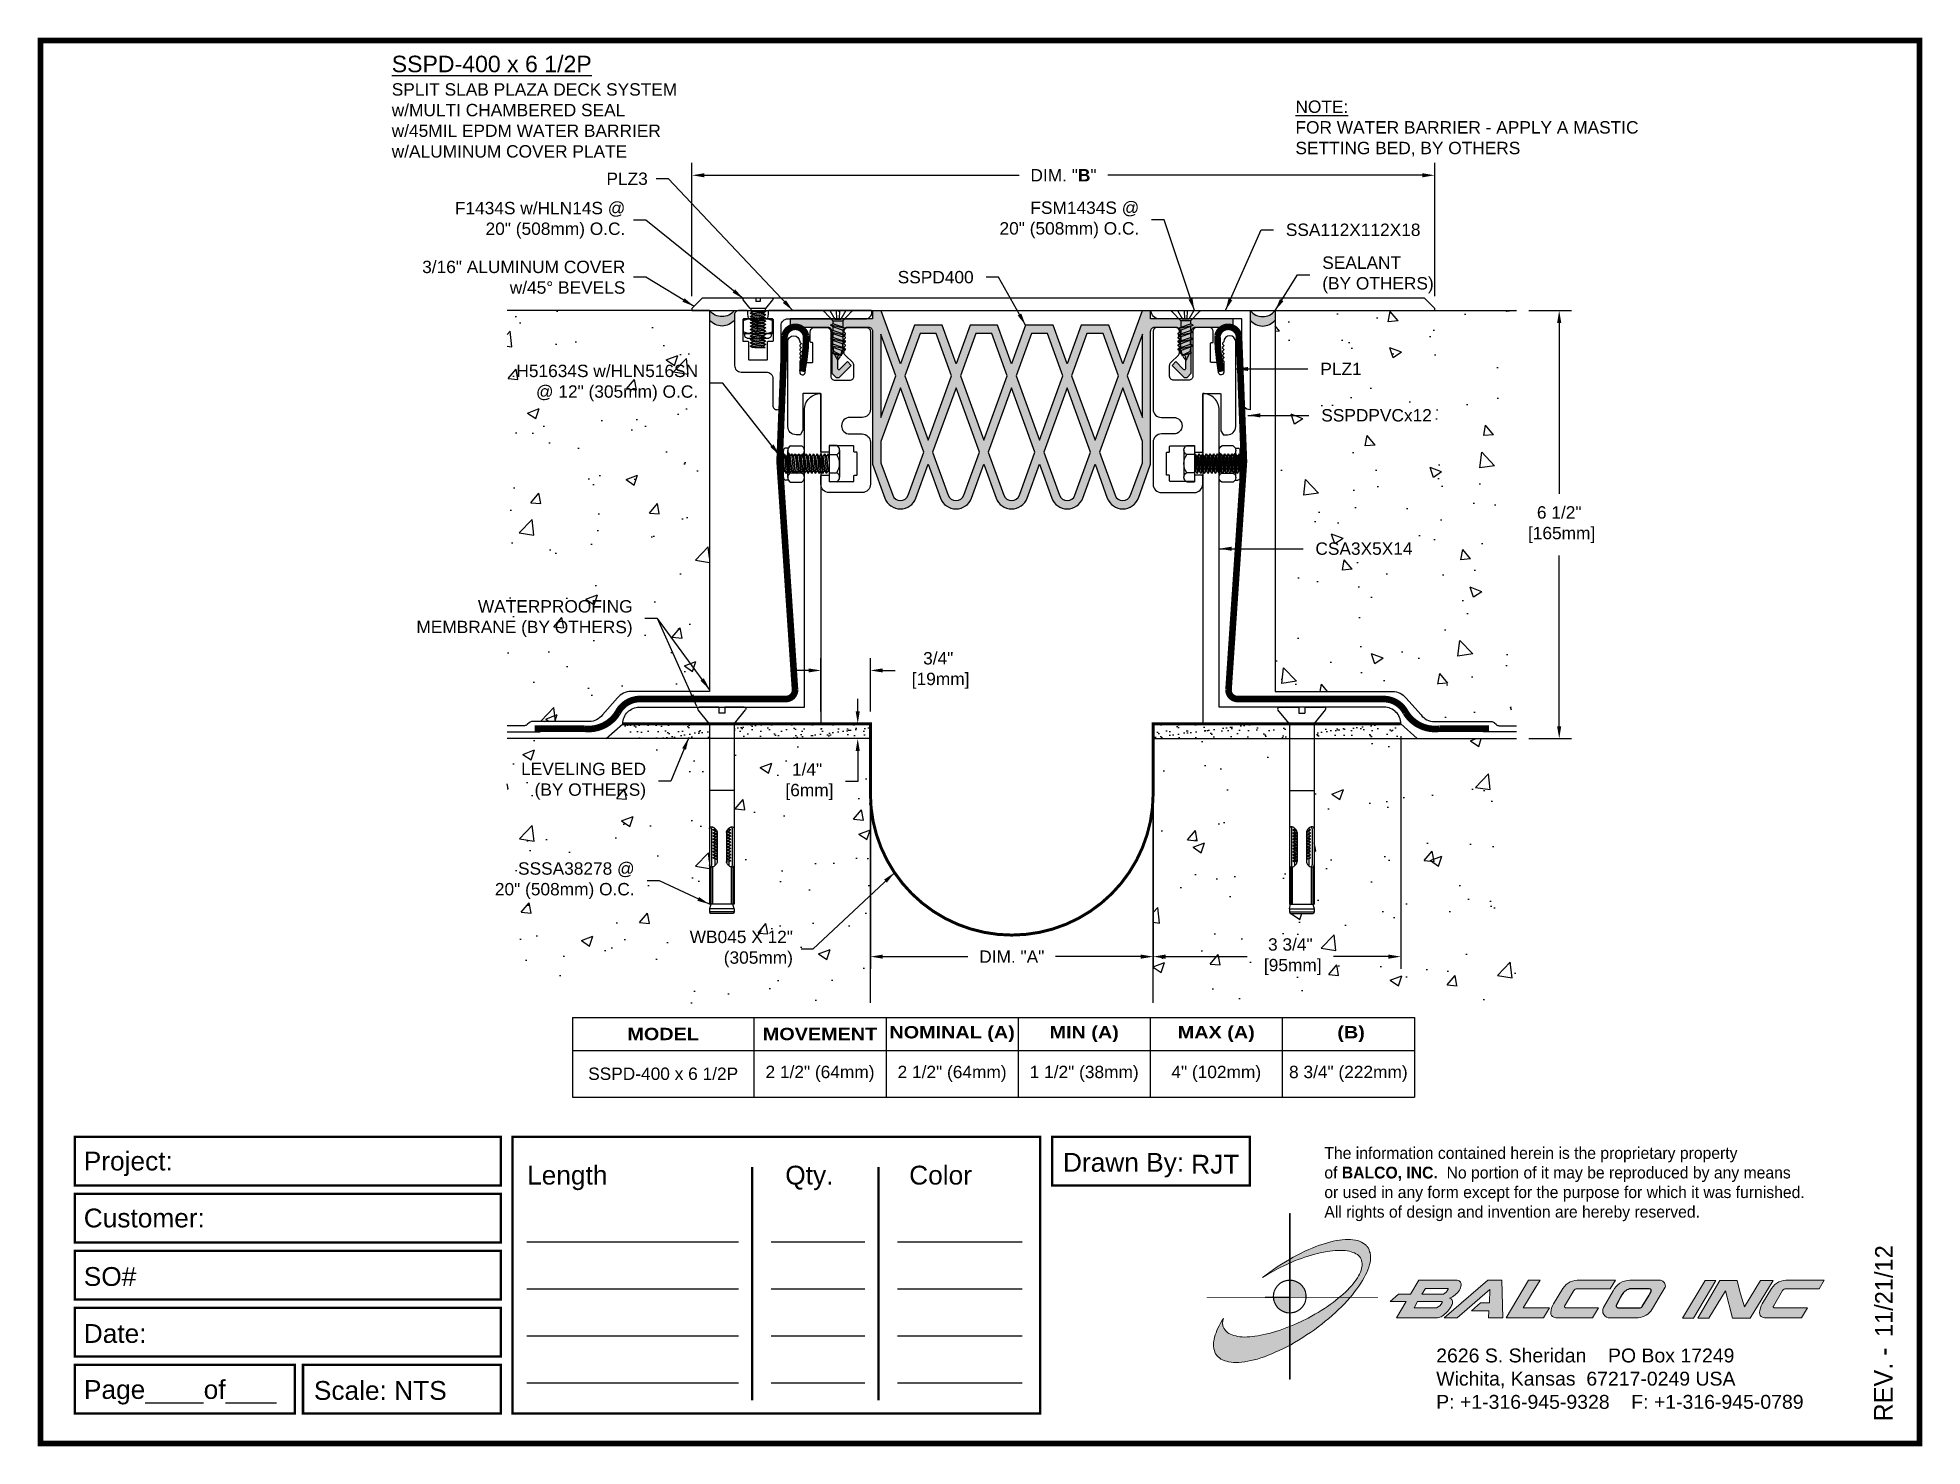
# Paper-space layout 'Layout1' of a CAD drawing. Header units: inches. Extents: x 0 to 10, y 0 to 7.5.
# The model-space entities are those that its viewports show. They can reach past a viewport. Long polylines and large blocks are cut down to what shows.
import ezdxf

# ---------------------------------------------------------------- set-up
doc = ezdxf.new("R2010")
doc.units = ezdxf.units.IN
doc.header["$MEASUREMENT"] = 0
for name, color, linetype in [('Anchors', 4, 'Continuous'), ('Border', 7, 'Continuous'), ('Conditions', 1, 'Continuous'), ('Dimensions', 3, 'Continuous'), ('Fillers', 2, 'Continuous'), ('Metals', 7, 'Continuous'), ('Seal', 5, 'Continuous'), ('TABLE', 1, 'Continuous'), ('Text', 2, 'Continuous')]:
    doc.layers.add(name, color=color, linetype=linetype)
doc.styles.add('ARIAL', font='arial.ttf')
doc.styles.add('Arial Bold', font='')
doc.styles.add('Copyright', font='ERASDEMI.TTF')
doc.styles.get('Arial Bold').set_extended_font_data('Arial Black')
doc.dimstyles.new('Arial', dxfattribs={"dimscale": 1.5, "dimtxt": 0.125, "dimasz": 0.125, "dimexe": 0.125, "dimexo": 0.125, "dimgap": 0.125, "dimtad": 0, "dimtih": 1, "dimtoh": 1, "dimdec": 4, "dimzin": 0, "dimdsep": 46, "dimlunit": 4, "dimtxsty": 'ARIAL', "dimcen": 0.125, "dimadec": 0, "dimazin": 0, "dimtfac": 1, "dimtdec": 4, "dimtofl": 0, "dimtmove": 0, "dimatfit": 3, "dimfxl": 0, "dimfrac": 2, "dimtolj": 1, "dimtzin": 0, "dimarcsym": 0})
pattern_1 = [(37.5, (-1.85988, 1.47814), (-0.0062993, 0.1926824), [0, -0.152, 0, -0.17, 0, -0.1625]), (7.5, (-1.85988, 1.47814), (0.1769777, 0.2822146), [0, -0.082, 0, -0.137, 0, -0.0525]), (327.5, (-1.98288, 1.47814), (0.3114142, 0.0005659), [0, -0.05, 0, -0.18, 0, -0.235]), (317.5, (-1.98288, 1.47814), (0.3006127, 0.0877676), [0, -0.025, 0, -0.118, 0, -0.135])]
pattern_2 = [(37.5, (-3.32863, 1.47814), (-0.0062993, 0.1926824), [0, -0.152, 0, -0.17, 0, -0.1625]), (7.5, (-3.32863, 1.47814), (0.1769777, 0.2822146), [0, -0.082, 0, -0.137, 0, -0.0525]), (327.5, (-3.45163, 1.47814), (0.3114142, 0.000566), [0, -0.05, 0, -0.18, 0, -0.235]), (317.5, (-3.45163, 1.47814), (0.3006127, 0.0877676), [0, -0.025, 0, -0.118, 0, -0.135])]

psp = doc.layouts.get("Layout1")

# ---------------------------------------------------------------- texts
at = {"insert": (6.843, 1.591), "char_height": 0.0625, "width": 50.295, "attachment_point": 1, "style": 'Copyright'}
psp.add_mtext('The information contained herein is the proprietary property\\Pof {\\fEras Bold ITC|b0|i0|c0|p34;BALCO, INC.}  No portion of it may be reproduced by any means\\Por used in any form except for the purpose for which it was furnished.\\PAll rights of design and invention are hereby reserved.', dxfattribs=at)
at = {"layer": 'Border', "insert": (7.438, 0.52), "char_height": 0.074, "width": 2.3438, "attachment_point": 1, "style": 'ARIAL'}
psp.add_mtext('2626 S. Sheridan    PO Box 17249\\PWichita, Kansas  67217-0249 USA \\PP: +1-316-945-9328    F: +1-316-945-0789', dxfattribs=at)

msp = doc.modelspace()

# ---------------------------------------------------------------- texts
at = {"layer": 'Text', "style": 'ARIAL'}
for s, insert, char_height, width, attachment_point in [('{\\LSSPD-400 x 6 1/2P\\P\\H0.75x;\\lSPLIT SLAB PLAZA DECK SYSTEM\\Pw/MULTI CHAMBERED SEAL\\Pw/45MIL EPDM WATER BARRIER\\Pw/ALUMINUM COVER PLATE}', (-0.25505, 15.85811), 0.25, 4.7396332, 1), ('{\\LNOTE:}\\PFOR WATER BARRIER - APPLY A MASTIC SETTING BED, BY OTHERS', (13.42888, 15.1798), 0.1875, 5.9299694, 1), ('PLZ3', (3.62197, 13.99438), 0.1875, 3.2637827, 6), ('F1434S w/HLN14S @\\P20" (508mm) O.C.', (3.2822, 13.36681), 0.1875, 2.5915624, 6), ('FSM1434S @\\P20" (508mm) O.C.', (11.06422, 13.37231), 0.1875, 2.5915624, 6), ('SSA112X112X18', (13.28336, 13.22138), 0.1875, 3.2637827, 4), ('3/16" ALUMINUM COVER\\Pw/45%%D BEVELS', (3.2822, 12.50325), 0.1875, 3.8104847, 6), ('SSPD400', (8.55675, 12.5041), 0.1875, 2.2001284, 6), ('SEALANT\\P(BY OTHERS)', (13.83495, 12.54047), 0.1875, 3.2637827, 4), ('H51634S w/HLN516SN\\P@ 12" (305mm) O.C.', (4.38419, 10.90173), 0.1875, 4.2482114, 6), ('PLZ1', (13.80595, 11.11527), 0.1875, 2.0958254, 4), ('SSPDPVCx12', (13.82002, 10.4127), 0.1875, 2.6162653, 4), ('\\A1;CSA3X5X14', (13.73101, 8.39395), 0.1875, 2.4899842, 4), ('WATERPROOFING\\PMEMBRANE (BY OTHERS)', (3.39252, 7.33721), 0.1875, 4.3238956, 6), ('LEVELING BED\\P(BY OTHERS)', (3.59608, 4.87513), 0.1875, 3.9533146, 6), ('SSSA38278 @\\P20" (508mm) O.C.', (3.42294, 3.36768), 0.1875, 3.6647516, 6)]:
    msp.add_mtext(s, dxfattribs=dict(at, insert=insert, char_height=char_height, width=width, attachment_point=attachment_point))
at = {"layer": 'Text', "insert": (5.82021, 2.33265), "char_height": 0.1875, "attachment_point": 6, "style": 'ARIAL'}
msp.add_mtext('WB045 X 12"\\P(305mm)', dxfattribs=at)

# ---------------------------------------------------------------- blocks, each defined once
blk = doc.blocks.new('ACADlogo')
h = blk.add_hatch(color=256)
h.paths.add_polyline_path([(-3.346, 1.223), (-3.351, 1.223), (-3.351, 0.979), (-3.346, 0.982)])
h.paths.add_polyline_path([(-3.346, 0.961), (-3.351, 0.959), (-3.351, 0.868), (-3.346, 0.868)])
h.paths.add_polyline_path([(-3.346, 0.777), (-3.351, 0.777), (-3.351, 0.699), (-3.351, 0.695), (-3.35, 0.695), (-3.346, 0.695)])
h.paths.add_polyline_path([(-3.346, 0.864), (-3.346, 0.868), (-3.35, 0.868), (-3.351, 0.868), (-3.351, 0.777), (-3.346, 0.777), (-3.346, 0.778), (-3.348, 0.778)])
h.paths.add_polyline_path([(-3.346, 0.524), (-3.351, 0.521), (-3.351, 0.342), (-3.346, 0.342)])
h.paths.add_polyline_path([(-3.346, 0.695), (-3.351, 0.695), (-3.351, 0.621), (-3.346, 0.623)])
h.paths.add_polyline_path([(-3.346, 0.623), (-3.351, 0.621), (-3.351, 0.521), (-3.346, 0.524)])
h.paths.add_polyline_path([(-3.346, 0.982), (-3.351, 0.979), (-3.351, 0.959), (-3.346, 0.961)])
h = blk.add_hatch(color=175)
h.paths.add_polyline_path([(-3.518, 0.573), (-3.534, 0.571), (-3.548, 0.569), (-3.562, 0.567), (-3.576, 0.567), (-3.589, 0.566), (-3.602, 0.567), (-3.614, 0.568), (-3.625, 0.569), (-3.636, 0.572), (-3.646, 0.574), (-3.656, 0.577), (-3.664, 0.581), (-3.673, 0.585), (-3.679, 0.589), (-3.685, 0.595), (-3.688, 0.598), (-3.691, 0.6), (-3.695, 0.607), (-3.699, 0.614), (-3.703, 0.621), (-3.704, 0.626), (-3.705, 0.631), (-3.706, 0.637), (-3.706, 0.642), (-3.705, 0.648), (-3.705, 0.653), (-3.703, 0.659), (-3.702, 0.665), (-3.71, 0.652), (-3.717, 0.639), (-3.725, 0.626), (-3.731, 0.613), (-3.737, 0.601), (-3.741, 0.589), (-3.746, 0.577), (-3.749, 0.566), (-3.751, 0.555), (-3.753, 0.544), (-3.754, 0.538), (-3.754, 0.533), (-3.755, 0.523), (-3.754, 0.513), (-3.753, 0.508), (-3.752, 0.503), (-3.75, 0.494), (-3.748, 0.486), (-3.743, 0.477), (-3.74, 0.473), (-3.738, 0.469), (-3.734, 0.465), (-3.73, 0.461), (-3.723, 0.455), (-3.715, 0.449), (-3.706, 0.445), (-3.695, 0.44), (-3.685, 0.437), (-3.674, 0.434), (-3.661, 0.432), (-3.648, 0.431), (-3.634, 0.431), (-3.62, 0.431), (-3.604, 0.433), (-3.588, 0.435), (-3.572, 0.438), (-3.556, 0.441), (-3.538, 0.445), (-3.52, 0.449), (-3.503, 0.456), (-3.483, 0.461), (-3.464, 0.469), (-3.445, 0.477), (-3.426, 0.485), (-3.406, 0.494), (-3.385, 0.503), (-3.364, 0.514), (-3.351, 0.521), (-3.351, 0.621), (-3.364, 0.616), (-3.382, 0.609), (-3.4, 0.603), (-3.418, 0.598), (-3.436, 0.592), (-3.453, 0.587), (-3.47, 0.583), (-3.486, 0.579), (-3.503, 0.576)])
h.paths.add_polyline_path([(-3.215, 0.687), (-3.251, 0.667), (-3.289, 0.649), (-3.327, 0.631), (-3.345, 0.623), (-3.346, 0.623), (-3.346, 0.524), (-3.343, 0.525), (-3.323, 0.537), (-3.302, 0.549), (-3.28, 0.563), (-3.259, 0.577), (-3.238, 0.59), (-3.218, 0.605), (-3.198, 0.62), (-3.179, 0.635), (-3.16, 0.65), (-3.141, 0.665), (-3.123, 0.681), (-3.106, 0.696), (-3.089, 0.712), (-3.074, 0.727), (-3.058, 0.743), (-3.043, 0.759), (-3.03, 0.775), (-3.028, 0.777), (-3.085, 0.777), (-3.091, 0.772), (-3.105, 0.761), (-3.118, 0.75), (-3.134, 0.739), (-3.149, 0.729), (-3.165, 0.718), (-3.182, 0.707), (-3.198, 0.697)])
h.paths.add_polyline_path([(-2.921, 1.009), (-2.922, 1.015), (-2.924, 1.02), (-2.926, 1.029), (-2.931, 1.038), (-2.934, 1.043), (-2.936, 1.047), (-2.94, 1.05), (-2.943, 1.054), (-2.951, 1.06), (-2.959, 1.066), (-2.968, 1.071), (-2.978, 1.075), (-2.989, 1.079), (-3, 1.081), (-3.013, 1.083), (-3.026, 1.084), (-3.04, 1.084), (-3.054, 1.084), (-3.07, 1.083), (-3.085, 1.081), (-3.102, 1.079), (-3.118, 1.075), (-3.136, 1.07), (-3.153, 1.066), (-3.171, 1.06), (-3.191, 1.054), (-3.21, 1.047), (-3.229, 1.039), (-3.248, 1.031), (-3.268, 1.022), (-3.289, 1.012), (-3.31, 1.002), (-3.33, 0.991), (-3.346, 0.982), (-3.346, 0.961), (-3.342, 0.962), (-3.323, 0.971), (-3.305, 0.978), (-3.287, 0.984), (-3.268, 0.991), (-3.251, 0.996), (-3.234, 1.002), (-3.216, 1.007), (-3.199, 1.011), (-3.182, 1.015), (-3.167, 1.018), (-3.15, 1.021), (-3.136, 1.023), (-3.121, 1.025), (-3.107, 1.026), (-3.093, 1.026), (-3.079, 1.027), (-3.067, 1.026), (-3.054, 1.026), (-3.043, 1.025), (-3.032, 1.022), (-3.022, 1.02), (-3.013, 1.016), (-3.004, 1.013), (-2.997, 1.009), (-2.989, 1.005), (-2.983, 0.999), (-2.98, 0.996), (-2.978, 0.994), (-2.973, 0.987), (-2.969, 0.981), (-2.967, 0.973), (-2.965, 0.965), (-2.964, 0.957), (-2.964, 0.949), (-2.964, 0.944), (-2.965, 0.94), (-2.967, 0.93), (-2.969, 0.921), (-2.973, 0.911), (-2.978, 0.901), (-2.983, 0.891), (-2.989, 0.881), (-2.996, 0.871), (-3.004, 0.86), (-3.012, 0.849), (-3.021, 0.838), (-3.032, 0.827), (-3.042, 0.816), (-3.053, 0.805), (-3.065, 0.794), (-3.077, 0.783), (-3.085, 0.777), (-3.028, 0.777), (-3.016, 0.791), (-3.004, 0.806), (-2.992, 0.822), (-2.981, 0.837), (-2.971, 0.852), (-2.962, 0.866), (-2.954, 0.882), (-2.946, 0.896), (-2.939, 0.91), (-2.934, 0.924), (-2.929, 0.938), (-2.926, 0.944), (-2.925, 0.951), (-2.922, 0.963), (-2.92, 0.975), (-2.92, 0.982), (-2.919, 0.987), (-2.92, 0.999), (-2.92, 1.005)])
h.paths.add_polyline_path([(-3.372, 0.966), (-3.393, 0.953), (-3.415, 0.94), (-3.435, 0.925), (-3.455, 0.911), (-3.475, 0.897), (-3.494, 0.882), (-3.468, 0.898), (-3.439, 0.915), (-3.41, 0.93), (-3.396, 0.938), (-3.38, 0.945), (-3.351, 0.959), (-3.351, 0.979)])
h = blk.add_hatch(color=256)
h.paths.add_polyline_path([(-3.268, 0.814), (-3.27, 0.819), (-3.273, 0.824), (-3.276, 0.828), (-3.279, 0.833), (-3.282, 0.837), (-3.286, 0.841), (-3.29, 0.845), (-3.294, 0.849), (-3.298, 0.852), (-3.303, 0.855), (-3.308, 0.858), (-3.313, 0.86), (-3.318, 0.863), (-3.323, 0.864), (-3.328, 0.866), (-3.334, 0.867), (-3.339, 0.868), (-3.345, 0.868), (-3.346, 0.868), (-3.346, 0.777), (-3.335, 0.777), (-3.262, 0.777), (-3.262, 0.781), (-3.262, 0.787), (-3.263, 0.792), (-3.264, 0.798), (-3.265, 0.803), (-3.266, 0.808)])
h.paths.add_polyline_path([(-3.351, 0.777), (-3.436, 0.777), (-3.435, 0.773), (-3.435, 0.768), (-3.434, 0.762), (-3.432, 0.757), (-3.431, 0.752), (-3.428, 0.747), (-3.426, 0.742), (-3.423, 0.737), (-3.42, 0.732), (-3.417, 0.728), (-3.414, 0.723), (-3.41, 0.719), (-3.406, 0.716), (-3.401, 0.712), (-3.397, 0.709), (-3.392, 0.706), (-3.387, 0.704), (-3.382, 0.701), (-3.377, 0.699), (-3.372, 0.698), (-3.367, 0.696), (-3.361, 0.695), (-3.356, 0.695), (-3.351, 0.695)])
h.paths.add_polyline_path([(-3.346, 0.868), (-3.35, 0.868), (-3.351, 0.868), (-3.351, 0.777), (-3.346, 0.777)])
h = blk.add_hatch(color=256)
h.paths.add_polyline_path([(-2.438, 0.844, 0.412988), (-2.461, 0.869), (-2.663, 0.869), (-2.707, 0.794), (-2.771, 0.794), (-2.815, 0.755), (-2.73, 0.755), (-2.781, 0.668), (-2.563, 0.668, 0.107996), (-2.538, 0.677, 0.108939), (-2.494, 0.724, 0.080345), (-2.483, 0.745, 0.419497), (-2.499, 0.773, 0.149928), (-2.447, 0.815, 0.134283)])
h.paths.add_polyline_path([(-2.507, 0.821, -0.209012), (-2.532, 0.794), (-2.538, 0.794), (-2.646, 0.794), (-2.627, 0.825), (-2.51, 0.825, -0.56619)], flags=16)
h.paths.add_polyline_path([(-2.538, 0.75, -0.241309), (-2.569, 0.722), (-2.688, 0.722), (-2.669, 0.755), (-2.541, 0.755, -0.56619)], flags=16)
for points in [[(-2.285, 0.819), (-2.287, 0.748), (-2.335, 0.748), (-2.383, 0.705), (-2.29, 0.705), (-2.292, 0.668), (-2.215, 0.668), (-2.221, 0.869), (-2.295, 0.869), (-2.527, 0.668), (-2.458, 0.668)], [(-2.018, 0.869), (-2.079, 0.869), (-2.198, 0.668), (-2, 0.668), (-1.968, 0.722), (-2.107, 0.722), (-2.085, 0.759), (-2.064, 0.794)], [(-1.617, 0.869), (-1.807, 0.869, 0.270182), (-1.896, 0.825), (-1.946, 0.742, 0.109019), (-1.961, 0.695, 0.340665), (-1.945, 0.672, 0.129907), (-1.923, 0.668), (-1.738, 0.668), (-1.706, 0.722), (-1.878, 0.722), (-1.882, 0.722, -0.601242), (-1.887, 0.731), (-1.838, 0.813, -0.253048), (-1.821, 0.823), (-1.645, 0.823)], [(-1.083, 0.867), (-1.14, 0.867), (-1.261, 0.667), (-1.26, 0.667), (-1.202, 0.667)], [(-0.96, 0.83), (-0.969, 0.867), (-1.061, 0.867), (-1.179, 0.667), (-1.12, 0.667), (-1.031, 0.812), (-0.995, 0.667), (-0.9, 0.667), (-0.778, 0.867), (-0.846, 0.867), (-0.931, 0.727), (-0.951, 0.795)], [(-0.507, 0.869), (-0.697, 0.869, 0.270182), (-0.786, 0.825), (-0.836, 0.742, 0.109019), (-0.85, 0.695, 0.340665), (-0.835, 0.672, 0.129907), (-0.812, 0.668), (-0.628, 0.668), (-0.595, 0.722), (-0.768, 0.722), (-0.772, 0.722, -0.601242), (-0.777, 0.731), (-0.728, 0.813, -0.253048), (-0.71, 0.823), (-0.534, 0.823)], [(-3.346, 0.623), (-3.351, 0.621), (-3.351, 0.521), (-3.346, 0.524)]]:
    blk.add_hatch(color=256).paths.add_polyline_path(points)
h = blk.add_hatch(color=256)
h.paths.add_polyline_path([(-1.377, 0.868), (-1.383, 0.868), (-1.383, 0.868), (-1.44, 0.868), (-1.492, 0.868), (-1.541, 0.868, 0.297712), (-1.628, 0.811), (-1.68, 0.723, 0.585116), (-1.646, 0.668), (-1.506, 0.668, 0.210586), (-1.429, 0.703), (-1.415, 0.726), (-1.389, 0.769), (-1.352, 0.831, 0.4352)])
h.paths.add_polyline_path([(-1.437, 0.823, -0.603783), (-1.428, 0.805), (-1.431, 0.801), (-1.434, 0.796), (-1.438, 0.789), (-1.474, 0.728, -0.229001), (-1.489, 0.722), (-1.494, 0.722), (-1.501, 0.722), (-1.597, 0.722), (-1.604, 0.722, -0.492401), (-1.613, 0.734), (-1.601, 0.757), (-1.591, 0.775), (-1.582, 0.791, -0.238368), (-1.535, 0.823)], flags=16)
for q in [(-3.48, 0.777), (-3.351, 0.642)]:
    blk.add_line((-3.351, 0.777), q)
at = {"color": 7, "lineweight": 0}
for points in [[(-3.351, 1.223), (-3.346, 1.223), (-3.346, 0.342), (-3.351, 0.342), (-3.351, 1.223)], [(-2.292, 0.668), (-2.215, 0.668), (-2.221, 0.869), (-2.295, 0.869), (-2.527, 0.668), (-2.458, 0.668), (-2.285, 0.819), (-2.287, 0.748), (-2.286, 0.748), (-2.335, 0.748), (-2.383, 0.705), (-2.29, 0.705), (-2.292, 0.668), (-2.292, 0.668)], [(-2.198, 0.668), (-2.079, 0.869), (-2.018, 0.869), (-2.064, 0.794), (-2.085, 0.759), (-2.107, 0.722), (-1.968, 0.722), (-2, 0.668), (-2.198, 0.668), (-2.198, 0.668)], [(-1.383, 0.868), (-1.383, 0.868)], [(-1.261, 0.667), (-1.14, 0.867), (-1.083, 0.867), (-1.202, 0.667), (-1.26, 0.667), (-1.261, 0.667), (-1.261, 0.667)], [(-0.9, 0.667), (-0.995, 0.667), (-1.031, 0.812), (-1.12, 0.667), (-1.179, 0.667), (-1.061, 0.867), (-0.969, 0.867), (-0.96, 0.83), (-0.951, 0.795), (-0.931, 0.727), (-0.846, 0.867), (-0.778, 0.867), (-0.9, 0.667), (-0.9, 0.667)]]:
    blk.add_lwpolyline(points, dxfattribs=at)
at = {"color": 175, "lineweight": 0}
blk.add_lwpolyline([(-2.926, 1.029), (-2.924, 1.02), (-2.922, 1.015), (-2.921, 1.009), (-2.92, 1.005), (-2.92, 0.999), (-2.919, 0.987), (-2.92, 0.982), (-2.92, 0.975), (-2.922, 0.963), (-2.925, 0.951), (-2.926, 0.944), (-2.929, 0.938), (-2.934, 0.924), (-2.939, 0.91), (-2.946, 0.896), (-2.954, 0.882), (-2.962, 0.866), (-2.971, 0.852), (-2.981, 0.837), (-2.992, 0.822), (-3.004, 0.806), (-3.016, 0.791), (-3.03, 0.775), (-3.043, 0.759), (-3.058, 0.743), (-3.074, 0.727), (-3.089, 0.712), (-3.106, 0.696), (-3.123, 0.681), (-3.141, 0.665), (-3.16, 0.65), (-3.179, 0.635), (-3.198, 0.62), (-3.218, 0.605), (-3.238, 0.59), (-3.259, 0.577), (-3.28, 0.563), (-3.302, 0.549), (-3.323, 0.537), (-3.343, 0.525), (-3.364, 0.514), (-3.385, 0.503), (-3.406, 0.494), (-3.426, 0.485), (-3.445, 0.477), (-3.464, 0.469), (-3.483, 0.461), (-3.503, 0.456), (-3.52, 0.449), (-3.538, 0.445), (-3.556, 0.441), (-3.572, 0.438), (-3.588, 0.435), (-3.604, 0.433), (-3.62, 0.431), (-3.634, 0.431), (-3.648, 0.431), (-3.661, 0.432), (-3.674, 0.434), (-3.685, 0.437), (-3.695, 0.44), (-3.706, 0.445), (-3.715, 0.449), (-3.723, 0.455), (-3.73, 0.461), (-3.734, 0.465), (-3.738, 0.469), (-3.74, 0.473), (-3.743, 0.477), (-3.748, 0.486), (-3.75, 0.494), (-3.752, 0.503), (-3.753, 0.508), (-3.754, 0.513), (-3.755, 0.523), (-3.754, 0.533), (-3.754, 0.538), (-3.753, 0.544), (-3.751, 0.555), (-3.749, 0.566), (-3.746, 0.577), (-3.741, 0.589), (-3.737, 0.601), (-3.731, 0.613), (-3.725, 0.626), (-3.717, 0.639), (-3.71, 0.652), (-3.702, 0.665), (-3.703, 0.659), (-3.705, 0.653), (-3.705, 0.648), (-3.706, 0.642), (-3.706, 0.637), (-3.705, 0.631), (-3.704, 0.626), (-3.703, 0.621), (-3.699, 0.614), (-3.695, 0.607), (-3.691, 0.6), (-3.688, 0.598), (-3.685, 0.595), (-3.679, 0.589), (-3.673, 0.585), (-3.664, 0.581), (-3.656, 0.577), (-3.646, 0.574), (-3.636, 0.572), (-3.625, 0.569), (-3.614, 0.568), (-3.602, 0.567), (-3.589, 0.566), (-3.576, 0.567), (-3.562, 0.567), (-3.548, 0.569), (-3.534, 0.571), (-3.518, 0.573), (-3.503, 0.576), (-3.486, 0.579), (-3.47, 0.583), (-3.453, 0.587), (-3.436, 0.592), (-3.418, 0.598), (-3.4, 0.603), (-3.382, 0.609), (-3.364, 0.616), (-3.345, 0.623), (-3.327, 0.631), (-3.289, 0.649), (-3.251, 0.667), (-3.215, 0.687), (-3.198, 0.697), (-3.182, 0.707), (-3.165, 0.718), (-3.149, 0.729), (-3.134, 0.739), (-3.118, 0.75), (-3.105, 0.761), (-3.091, 0.772), (-3.077, 0.783), (-3.065, 0.794), (-3.053, 0.805), (-3.042, 0.816), (-3.032, 0.827), (-3.021, 0.838), (-3.012, 0.849), (-3.004, 0.86), (-2.996, 0.871), (-2.989, 0.881), (-2.983, 0.891), (-2.978, 0.901), (-2.973, 0.911), (-2.969, 0.921), (-2.967, 0.93), (-2.965, 0.94), (-2.964, 0.944), (-2.964, 0.949), (-2.964, 0.957), (-2.965, 0.965), (-2.967, 0.973), (-2.969, 0.981), (-2.973, 0.987), (-2.978, 0.994), (-2.98, 0.996), (-2.983, 0.999), (-2.989, 1.005), (-2.997, 1.009), (-3.004, 1.013), (-3.013, 1.016), (-3.022, 1.02), (-3.032, 1.022), (-3.043, 1.025), (-3.054, 1.026), (-3.067, 1.026), (-3.079, 1.027), (-3.093, 1.026), (-3.107, 1.026), (-3.121, 1.025), (-3.136, 1.023), (-3.15, 1.021), (-3.167, 1.018), (-3.182, 1.015), (-3.199, 1.011), (-3.216, 1.007), (-3.234, 1.002), (-3.251, 0.996), (-3.268, 0.991), (-3.287, 0.984), (-3.305, 0.978), (-3.323, 0.971), (-3.342, 0.962), (-3.38, 0.945), (-3.396, 0.938), (-3.41, 0.93), (-3.439, 0.915), (-3.468, 0.898), (-3.494, 0.882), (-3.475, 0.897), (-3.455, 0.911), (-3.435, 0.925), (-3.415, 0.94), (-3.393, 0.953), (-3.372, 0.966), (-3.351, 0.979), (-3.33, 0.991), (-3.31, 1.002), (-3.289, 1.012), (-3.268, 1.022), (-3.248, 1.031), (-3.229, 1.039), (-3.21, 1.047), (-3.191, 1.054), (-3.171, 1.06), (-3.153, 1.066), (-3.136, 1.07), (-3.118, 1.075), (-3.102, 1.079), (-3.085, 1.081), (-3.07, 1.083), (-3.054, 1.084), (-3.04, 1.084), (-3.026, 1.084), (-3.013, 1.083), (-3, 1.081), (-2.989, 1.079), (-2.978, 1.075), (-2.968, 1.071), (-2.959, 1.066), (-2.951, 1.06), (-2.943, 1.054), (-2.94, 1.05), (-2.936, 1.047), (-2.934, 1.043), (-2.931, 1.038), (-2.926, 1.029), (-2.926, 1.029)], dxfattribs=at)
at = {"color": 7, "lineweight": 0, "const_width": 0.0064}
blk.add_lwpolyline([(-3.262, 0.781), (-3.262, 0.787), (-3.263, 0.792), (-3.264, 0.798), (-3.265, 0.803), (-3.266, 0.808), (-3.268, 0.814), (-3.27, 0.819), (-3.273, 0.824), (-3.276, 0.828), (-3.279, 0.833), (-3.282, 0.837), (-3.286, 0.841), (-3.29, 0.845), (-3.294, 0.849), (-3.298, 0.852), (-3.303, 0.855), (-3.308, 0.858), (-3.313, 0.86), (-3.318, 0.863), (-3.323, 0.864), (-3.328, 0.866), (-3.334, 0.867), (-3.339, 0.868), (-3.345, 0.868), (-3.35, 0.868), (-3.356, 0.868), (-3.361, 0.867), (-3.367, 0.866), (-3.372, 0.865), (-3.377, 0.863), (-3.382, 0.862), (-3.387, 0.859), (-3.392, 0.857), (-3.397, 0.854), (-3.401, 0.851), (-3.406, 0.847), (-3.41, 0.843), (-3.414, 0.839), (-3.417, 0.835), (-3.42, 0.831), (-3.423, 0.826), (-3.426, 0.821), (-3.428, 0.816), (-3.431, 0.811), (-3.432, 0.806), (-3.434, 0.801), (-3.435, 0.795), (-3.435, 0.79), (-3.436, 0.784), (-3.436, 0.779), (-3.435, 0.773), (-3.435, 0.768), (-3.434, 0.762), (-3.432, 0.757), (-3.431, 0.752), (-3.428, 0.747), (-3.426, 0.742), (-3.423, 0.737), (-3.42, 0.732), (-3.417, 0.728), (-3.414, 0.723), (-3.41, 0.719), (-3.406, 0.716), (-3.401, 0.712), (-3.397, 0.709), (-3.392, 0.706), (-3.387, 0.704), (-3.382, 0.701), (-3.377, 0.699), (-3.372, 0.698), (-3.367, 0.696), (-3.361, 0.695), (-3.356, 0.695), (-3.35, 0.695), (-3.345, 0.695), (-3.339, 0.695), (-3.334, 0.696), (-3.328, 0.697), (-3.323, 0.698), (-3.318, 0.7), (-3.313, 0.702), (-3.308, 0.705), (-3.303, 0.708), (-3.298, 0.711), (-3.294, 0.714), (-3.29, 0.718), (-3.286, 0.721), (-3.282, 0.726), (-3.279, 0.73), (-3.276, 0.734), (-3.273, 0.739), (-3.27, 0.744), (-3.268, 0.749), (-3.266, 0.754), (-3.265, 0.76), (-3.264, 0.765), (-3.263, 0.77), (-3.262, 0.776), (-3.262, 0.781)], dxfattribs=at)
at = {"color": 7, "lineweight": 0}
for points in [[(-2.447, 0.815, 0.130368), (-2.438, 0.843, 0.448367), (-2.463, 0.869), (-2.663, 0.869), (-2.707, 0.794), (-2.771, 0.794), (-2.815, 0.755), (-2.73, 0.755), (-2.781, 0.668), (-2.563, 0.668, 0.107996), (-2.538, 0.677, 0.108939), (-2.494, 0.724, 0.077395), (-2.484, 0.744, 0.430878), (-2.499, 0.773, 0.149928)], [(-2.507, 0.821, -0.209012), (-2.532, 0.794), (-2.538, 0.794), (-2.646, 0.794), (-2.627, 0.825), (-2.512, 0.825), (-2.509, 0.825, -0.531288)], [(-1.838, 0.813), (-1.887, 0.731, 0.587385), (-1.882, 0.722), (-1.878, 0.722), (-1.706, 0.722), (-1.738, 0.668), (-1.923, 0.668, -0.129907), (-1.945, 0.672, -0.349839), (-1.961, 0.696, -0.107341), (-1.946, 0.742), (-1.896, 0.825, -0.270182), (-1.807, 0.869), (-1.617, 0.869), (-1.645, 0.823), (-1.821, 0.823, 0.252436)], [(-1.68, 0.723, 0.585116), (-1.646, 0.668), (-1.506, 0.668, 0.210586), (-1.429, 0.703), (-1.415, 0.726), (-1.389, 0.769), (-1.352, 0.831, 0.4352), (-1.377, 0.868), (-1.383, 0.868), (-1.383, 0.868), (-1.44, 0.868), (-1.492, 0.868), (-1.541, 0.868, 0.297712), (-1.628, 0.811)], [(-0.728, 0.813), (-0.777, 0.731, 0.587385), (-0.772, 0.722), (-0.768, 0.722), (-0.595, 0.722), (-0.628, 0.668), (-0.812, 0.668, -0.129907), (-0.835, 0.672, -0.349839), (-0.85, 0.696, -0.107341), (-0.836, 0.742), (-0.786, 0.825, -0.270182), (-0.697, 0.869), (-0.507, 0.869), (-0.534, 0.823), (-0.71, 0.823, 0.252436)], [(-2.569, 0.722), (-2.688, 0.722), (-2.669, 0.755), (-2.543, 0.755), (-2.54, 0.755, -0.531288), (-2.538, 0.75, -0.241309)]]:
    blk.add_lwpolyline(points, format="xyb", close=True, dxfattribs=at)
blk.add_lwpolyline([(-1.437, 0.823), (-1.535, 0.823, 0.238368), (-1.582, 0.791), (-1.591, 0.775), (-1.601, 0.757), (-1.613, 0.734, 0.490298), (-1.604, 0.722), (-1.597, 0.722), (-1.501, 0.722), (-1.494, 0.722), (-1.489, 0.722, 0.229001), (-1.474, 0.728), (-1.438, 0.789), (-1.434, 0.796), (-1.431, 0.801), (-1.428, 0.805, 0.603783)], format="xyb", close=True)
blk.add_lwpolyline([(-2.879, 0.777, 0.00455, 0.00455, 0), (-3.791, 0.777, 0.00183, 0.00183, 0), (-3.791, 0.777, 0.00183, 0.00183, 0)], format="xyseb", dxfattribs=at)
blk = doc.blocks.new('Quantity Data')
at = {"layer": 'Border', "color": 253}
for p, q in [((2.755, 1.254), (3.881, 1.254)), ((4.054, 1.254), (4.553, 1.254)), ((4.725, 1.254), (5.389, 1.254)), ((2.755, 1.004), (3.881, 1.004)), ((4.054, 1.004), (4.553, 1.004)), ((4.725, 1.004), (5.389, 1.004)), ((2.755, 0.754), (3.881, 0.754)), ((4.054, 0.754), (4.553, 0.754)), ((4.725, 0.754), (5.389, 0.754)), ((2.755, 0.504), (3.881, 0.504)), ((4.054, 0.504), (4.553, 0.504)), ((4.725, 0.504), (5.389, 0.504))]:
    blk.add_line(p, q, dxfattribs=at)
at = {"layer": 'Border', "const_width": 0.0125}
blk.add_lwpolyline([(5.485, 0.341), (2.678, 0.341), (2.678, 1.813), (5.485, 1.813)], close=True, dxfattribs=at)
for points in [[(3.953, 1.653), (3.953, 0.412)], [(4.625, 1.653), (4.625, 0.412)]]:
    blk.add_lwpolyline(points, dxfattribs=at)
at = {"layer": 'Border', "style": 'ARIAL'}
for s, p in [('Length', (2.756, 1.559)), ('Qty.', (4.129, 1.559)), ('Color', (4.788, 1.559))]:
    blk.add_text(s, height=0.1, dxfattribs=at).set_placement(p)
blk = doc.blocks.new('Drawn By')
at = {"layer": 'Border', "const_width": 0.0125}
blk.add_lwpolyline([(5.38, 1.813), (6.432, 1.813), (6.432, 1.554), (5.38, 1.554)], close=True, dxfattribs=at)
at = {"layer": 'Border', "style": 'ARIAL'}
blk.add_text('Drawn By: ', height=0.1, dxfattribs=at).set_placement((5.438, 1.627))
blk.add_attdef('XXX', (6.12, 1.617), '', height=0.1, dxfattribs=at)
blk = doc.blocks.new('Project Info')
at = {"layer": 'Border', "const_width": 0.0125}
for points in [[(0.182, 1.813), (2.448, 1.813), (2.448, 1.554), (0.182, 1.554)], [(0.182, 1.51), (2.448, 1.51), (2.448, 1.251), (0.182, 1.251)], [(0.182, 1.207), (2.448, 1.207), (2.448, 0.947), (0.182, 0.947)], [(0.182, 0.904), (2.448, 0.904), (2.448, 0.644), (0.182, 0.644)], [(0.182, 0.6), (1.352, 0.6), (1.352, 0.341), (0.182, 0.341)], [(1.396, 0.6), (2.448, 0.6), (2.448, 0.341), (1.396, 0.341)]]:
    blk.add_lwpolyline(points, close=True, dxfattribs=at)
at = {"layer": 'Border', "style": 'ARIAL'}
for s, p in [('Project:', (0.23, 1.634)), ('Customer:', (0.23, 1.331)), ('SO#', (0.23, 1.02)), ('Date:', (0.23, 0.717)), ('Page%%u        %%uof%%u       ', (0.231, 0.419)), ('Scale: NTS', (1.454, 0.414))]:
    blk.add_text(s, height=0.1, dxfattribs=at).set_placement(p)
blk = doc.blocks.new('REV')
at = {"style": 'Copyright'}
blk.add_text('REV. -', height=0.1, rotation=90, dxfattribs=at).set_placement((-0.142, 0.117))
at = {"style": 'Copyright', "flags": 4}
blk.add_attdef('REVISIONDATE', (-0.142, 0.566), '', height=0.0938, rotation=90, dxfattribs=at)
blk = doc.blocks.new('PLZ1')
blk.add_lwpolyline([(0.265, 0, -0.414214), (0.275, -0.01), (0.275, -0.56, 0.131652), (0.276, -0.565), (0.308, -0.62, 0.267949), (0.317, -0.625), (0.375, -0.625, 0.414214), (0.5, -0.5), (0.5, 0.785, 1), (0.32, 0.785, -0.198912), (0.317, 0.778), (0.301, 0.762, 0.414214), (0.301, 0.748), (0.317, 0.732, -0.198912), (0.32, 0.725, -0.198912), (0.317, 0.718), (0.301, 0.702, 0.414214), (0.301, 0.688), (0.317, 0.672, -0.198912), (0.32, 0.665, -0.198912), (0.317, 0.658), (0.301, 0.642, 0.414214), (0.301, 0.628), (0.317, 0.612, -0.198912), (0.32, 0.605, -0.198912), (0.317, 0.598), (0.301, 0.582, 0.414214), (0.301, 0.568), (0.317, 0.552, -0.198912), (0.32, 0.545, -0.198912), (0.317, 0.538), (0.301, 0.522, 0.414214), (0.301, 0.508), (0.317, 0.492, -0.198912), (0.32, 0.485), (0.32, 0.322, -0.93609), (0.24, 0.317), (0.221, 0.461, 0.376062), (0.211, 0.47), (0.13, 0.47, -0.414214), (0.12, 0.48), (0.12, 0.76, -0.414214), (0.13, 0.77), (0.15, 0.77, 0.414214), (0.16, 0.78), (0.16, 0.937, 0.414214), (0.097, 1), (-0.088, 1, 0.414214), (-0.15, 0.937), (-0.15, 0.262, -0.414214), (-0.213, 0.2), (-0.438, 0.2, -0.414214), (-0.5, 0.262), (-0.5, 0.424, -0.198912), (-0.482, 0.468), (-0.368, 0.582, 0.198912), (-0.35, 0.626), (-0.35, 0.637, 0.198912), (-0.353, 0.645), (-0.369, 0.66, -0.414214), (-0.369, 0.675), (-0.353, 0.69, 0.198912), (-0.35, 0.697, 0.198912), (-0.353, 0.705), (-0.369, 0.72, -0.414214), (-0.369, 0.735), (-0.353, 0.75, 0.198912), (-0.35, 0.757, 0.198912), (-0.353, 0.765), (-0.369, 0.78, -0.414214), (-0.369, 0.795), (-0.353, 0.81, 0.198912), (-0.35, 0.817, 0.198912), (-0.353, 0.825), (-0.369, 0.84, -0.414214), (-0.369, 0.855), (-0.353, 0.87, 0.198912), (-0.35, 0.877, 0.198912), (-0.353, 0.885), (-0.369, 0.9, -0.414214), (-0.369, 0.915), (-0.353, 0.93, 0.198912), (-0.35, 0.937, 0.414214), (-0.413, 1), (-0.688, 1, 0.414214), (-0.75, 0.937), (-0.75, -0.238, 0.414214), (-0.625, -0.363), (-0.438, -0.363, -1), (-0.438, -0.613), (-0.625, -0.613, 0.414214), (-0.75, -0.737), (-0.75, -1.375, 0.414214), (-0.625, -1.5), (-0.125, -1.5, 0.414214), (0, -1.375), (0, -1.248, 0.414214), (-0.01, -1.238), (-0.115, -1.238, 0.414214), (-0.125, -1.248), (-0.125, -1.323, -0.414214), (-0.135, -1.333), (-0.49, -1.333, -0.414214), (-0.5, -1.323), (-0.5, -1.248, 0.414214), (-0.51, -1.238), (-0.54, -1.238, -0.414214), (-0.55, -1.228), (-0.55, -0.898, -0.414214), (-0.54, -0.888), (-0.51, -0.888, 0.414214), (-0.5, -0.878), (-0.5, -0.803, -0.414214), (-0.49, -0.793), (-0.135, -0.793, -0.414214), (-0.125, -0.803), (-0.125, -0.878, 0.414214), (-0.115, -0.888), (-0.01, -0.888, 0.414214), (0, -0.878), (0, -0.01, -0.414214), (0.01, 0)], format="xyb", close=True)
blk = doc.blocks.new('SSSA38278')
for p, q in [((-0.341, 0), (-0.045, 0)), ((-0.045, 0), (-0.045, -0.09)), ((0.045, 0), (0.341, 0)), ((0.045, 0), (0.045, -0.09)), ((-0.191, -0.246), (-0.36, -0.039)), ((-0.187, -0.256), (-0.187, -2.982)), ((-0.045, -0.09), (0.045, -0.09)), ((0.188, -0.256), (0.188, -2.982)), ((0.191, -0.246), (0.36, -0.039)), ((-0.187, -1.262), (0.188, -1.262)), ((-0.157, -1.843), (-0.157, -2.387)), ((-0.135, -1.857), (-0.108, -1.84)), ((-0.135, -1.857), (-0.089, -1.849)), ((-0.135, -1.857), (-0.108, -1.873)), ((-0.135, -1.904), (-0.108, -1.887)), ((-0.135, -1.904), (-0.071, -1.893)), ((-0.135, -1.904), (-0.108, -1.92)), ((-0.135, -1.951), (-0.108, -1.934)), ((-0.135, -1.951), (-0.07, -1.94)), ((-0.135, -1.951), (-0.108, -1.967)), ((-0.135, -1.998), (-0.108, -1.981)), ((-0.135, -1.998), (-0.07, -1.986)), ((-0.135, -1.998), (-0.108, -2.014)), ((-0.108, -1.83), (-0.108, -1.84)), ((-0.108, -1.84), (-0.098, -1.838)), ((-0.078, -1.867), (-0.108, -1.873)), ((-0.108, -1.873), (-0.108, -1.887)), ((-0.108, -1.887), (-0.073, -1.88)), ((-0.07, -1.912), (-0.108, -1.92)), ((-0.108, -1.92), (-0.108, -1.934)), ((-0.108, -1.934), (-0.07, -1.926)), ((-0.07, -1.959), (-0.108, -1.967)), ((-0.108, -1.967), (-0.108, -1.981)), ((-0.108, -1.981), (-0.07, -1.973)), ((-0.07, -1.896), (-0.07, -2.334)), ((0.071, -1.895), (0.108, -1.887)), ((0.071, -1.896), (0.071, -2.334)), ((0.071, -1.915), (0.135, -1.904)), ((0.071, -1.915), (0.135, -1.904)), ((0.108, -1.92), (0.071, -1.928)), ((0.071, -1.942), (0.108, -1.934)), ((0.071, -1.962), (0.135, -1.951)), ((0.108, -1.967), (0.071, -1.975)), ((0.071, -1.989), (0.108, -1.981)), ((0.071, -2.009), (0.135, -1.998)), ((0.108, -1.873), (0.072, -1.881)), ((0.078, -1.867), (0.135, -1.857)), ((0.093, -1.844), (0.108, -1.84)), ((0.108, -1.83), (0.108, -1.84)), ((0.135, -1.857), (0.108, -1.84)), ((0.135, -1.857), (0.108, -1.873)), ((0.108, -1.873), (0.108, -1.887)), ((0.135, -1.904), (0.108, -1.887)), ((0.135, -1.904), (0.108, -1.92)), ((0.108, -1.92), (0.108, -1.934)), ((0.135, -1.951), (0.108, -1.934)), ((0.135, -1.951), (0.108, -1.967)), ((0.108, -1.967), (0.108, -1.981)), ((0.135, -1.998), (0.108, -1.981)), ((0.135, -1.998), (0.108, -2.014)), ((0.158, -1.843), (0.158, -2.387)), ((-0.135, -2.044), (-0.108, -2.028)), ((-0.135, -2.044), (-0.07, -2.033)), ((-0.135, -2.044), (-0.108, -2.061)), ((-0.135, -2.091), (-0.108, -2.075)), ((-0.135, -2.091), (-0.07, -2.08)), ((-0.135, -2.091), (-0.108, -2.108)), ((-0.135, -2.138), (-0.108, -2.122)), ((-0.135, -2.138), (-0.07, -2.127)), ((-0.135, -2.138), (-0.108, -2.155)), ((-0.135, -2.185), (-0.108, -2.169)), ((-0.135, -2.185), (-0.07, -2.174)), ((-0.135, -2.185), (-0.108, -2.202)), ((-0.135, -2.232), (-0.108, -2.215)), ((-0.135, -2.232), (-0.07, -2.221)), ((-0.135, -2.232), (-0.108, -2.248)), ((-0.135, -2.279), (-0.108, -2.262)), ((-0.135, -2.279), (-0.07, -2.268)), ((-0.135, -2.279), (-0.108, -2.295)), ((-0.07, -2.006), (-0.108, -2.014)), ((-0.108, -2.014), (-0.108, -2.028)), ((-0.108, -2.028), (-0.07, -2.02)), ((-0.07, -2.053), (-0.108, -2.061)), ((-0.108, -2.061), (-0.108, -2.075)), ((-0.108, -2.075), (-0.07, -2.067)), ((-0.07, -2.1), (-0.108, -2.108)), ((-0.108, -2.108), (-0.108, -2.122)), ((-0.108, -2.122), (-0.07, -2.114)), ((-0.07, -2.147), (-0.108, -2.155)), ((-0.108, -2.155), (-0.108, -2.169)), ((-0.108, -2.169), (-0.07, -2.16)), ((-0.07, -2.193), (-0.108, -2.202)), ((-0.108, -2.202), (-0.108, -2.215)), ((-0.108, -2.215), (-0.07, -2.207)), ((-0.07, -2.24), (-0.108, -2.248)), ((-0.108, -2.248), (-0.108, -2.262)), ((-0.108, -2.262), (-0.07, -2.254)), ((0.108, -2.014), (0.071, -2.022)), ((0.071, -2.036), (0.108, -2.028)), ((0.071, -2.056), (0.135, -2.044)), ((0.108, -2.061), (0.071, -2.069)), ((0.071, -2.083), (0.108, -2.075)), ((0.071, -2.103), (0.135, -2.091)), ((0.108, -2.108), (0.071, -2.116)), ((0.071, -2.13), (0.108, -2.122)), ((0.071, -2.149), (0.135, -2.138)), ((0.108, -2.155), (0.071, -2.163)), ((0.071, -2.177), (0.108, -2.169)), ((0.071, -2.196), (0.135, -2.185)), ((0.108, -2.202), (0.071, -2.21)), ((0.071, -2.224), (0.108, -2.215)), ((0.071, -2.243), (0.135, -2.232)), ((0.108, -2.248), (0.071, -2.257)), ((0.071, -2.27), (0.108, -2.262)), ((0.071, -2.29), (0.135, -2.279)), ((0.108, -2.014), (0.108, -2.028)), ((0.135, -2.044), (0.108, -2.028)), ((0.135, -2.044), (0.108, -2.061)), ((0.108, -2.061), (0.108, -2.075)), ((0.135, -2.091), (0.108, -2.075)), ((0.135, -2.091), (0.108, -2.108)), ((0.108, -2.108), (0.108, -2.122)), ((0.135, -2.138), (0.108, -2.122)), ((0.135, -2.138), (0.108, -2.155)), ((0.108, -2.155), (0.108, -2.169)), ((0.135, -2.185), (0.108, -2.169)), ((0.135, -2.185), (0.108, -2.202)), ((0.108, -2.202), (0.108, -2.215)), ((0.135, -2.232), (0.108, -2.215)), ((0.135, -2.232), (0.108, -2.248)), ((0.108, -2.248), (0.108, -2.262)), ((0.135, -2.279), (0.108, -2.262)), ((0.135, -2.279), (0.108, -2.295)), ((-0.166, -2.42), (-0.166, -2.982)), ((-0.143, -2.42), (-0.143, -2.982)), ((-0.135, -2.326), (-0.108, -2.309)), ((-0.135, -2.326), (-0.07, -2.315)), ((-0.135, -2.326), (-0.108, -2.342)), ((-0.07, -2.287), (-0.108, -2.295)), ((-0.108, -2.295), (-0.108, -2.309)), ((-0.108, -2.309), (-0.07, -2.301)), ((-0.07, -2.334), (-0.108, -2.342)), ((-0.108, -2.342), (-0.108, -2.401)), ((0.108, -2.295), (0.071, -2.303)), ((0.108, -2.295), (0.108, -2.401)), ((0.143, -2.42), (0.143, -2.982)), ((0.166, -2.42), (0.166, -2.982)), ((-0.187, -3.053), (-0.168, -2.982)), ((-0.187, -2.982), (0.188, -2.982)), ((-0.187, -3.053), (0.188, -3.053)), ((-0.187, -3.053), (-0.187, -3.099)), ((-0.187, -3.099), (0.188, -3.099)), ((-0.187, -3.099), (-0.174, -3.123)), ((-0.174, -3.123), (0.174, -3.123)), ((0.168, -2.982), (0.188, -3.053)), ((0.188, -3.099), (0.174, -3.123)), ((0.188, -3.053), (0.188, -3.099))]:
    blk.add_line(p, q)
for centre, radius, start, end in [((-0.341, -0.024), 0.0239, 90, 219.032), ((-0.202, -0.256), 0.015, 0, 39.1666), ((0.203, -0.256), 0.015, 140.8334, 180), ((0.341, -0.024), 0.0239, 320.968, 90), ((-0.159, -1.839), 0.0276, 135, 168.9394), ((-0.135, -1.843), 0.0524, 168.9394, 180), ((-0.159, -1.839), 0.0276, 101.0606, 135), ((-0.155, -1.863), 0.0524, 76.6123, 101.0606), ((-0.129, -1.839), 0.0276, 135, 168.9394), ((-0.105, -1.843), 0.0524, 168.9394, 180), ((-0.129, -1.839), 0.0276, 110.9085, 135), ((-0.161, -1.888), 0.0783, 59.3028, 76.6123), ((-0.179, -1.919), 0.114, 45, 59.3028), ((-0.179, -1.919), 0.114, 30.6972, 45), ((-0.148, -1.901), 0.0783, 13.3877, 30.6972), ((-0.123, -1.895), 0.0524, 358.2993, 13.3877), ((0.123, -1.895), 0.0524, 166.6123, 181.7007), ((0.148, -1.901), 0.0783, 149.3028, 166.6123), ((0.179, -1.919), 0.114, 135, 149.3028), ((0.179, -1.919), 0.114, 120.6972, 135), ((0.161, -1.888), 0.0783, 103.3877, 120.6972), ((0.129, -1.839), 0.0276, 45, 69.0915), ((0.155, -1.863), 0.0524, 78.9394, 103.3877), ((0.129, -1.839), 0.0276, 11.0606, 45), ((0.105, -1.843), 0.0524, 360, 11.0606), ((0.159, -1.839), 0.0276, 45, 78.9394), ((0.159, -1.839), 0.0276, 11.0606, 45), ((0.135, -1.843), 0.0524, 0, 11.0606), ((-0.135, -2.387), 0.0524, 180, 191.0606), ((-0.159, -2.392), 0.0276, 191.0606, 225), ((-0.159, -2.392), 0.0276, 225, 258.9394), ((-0.155, -2.367), 0.0524, 258.9394, 283.3877), ((-0.105, -2.387), 0.0524, 180, 191.0606), ((-0.129, -2.392), 0.0276, 191.0606, 225), ((-0.129, -2.392), 0.0276, 225, 249.0915), ((-0.161, -2.342), 0.0783, 283.3877, 300.6972), ((-0.179, -2.311), 0.114, 300.6972, 315), ((-0.179, -2.311), 0.114, 315, 329.3028), ((-0.148, -2.329), 0.0783, 329.3028, 346.6123), ((-0.123, -2.335), 0.0524, 346.6123, 1.7007), ((0.123, -2.335), 0.0524, 178.2993, 193.3877), ((0.148, -2.329), 0.0783, 193.3877, 210.6972), ((0.179, -2.311), 0.114, 210.6972, 225), ((0.179, -2.311), 0.114, 225, 239.3028), ((0.161, -2.342), 0.0783, 239.3028, 256.6123), ((0.129, -2.392), 0.0276, 290.9085, 315), ((0.155, -2.367), 0.0524, 256.6123, 281.0606), ((0.129, -2.392), 0.0276, 315, 348.9394), ((0.105, -2.387), 0.0524, 348.9394, 0), ((0.159, -2.392), 0.0276, 281.0606, 315), ((0.159, -2.392), 0.0276, 315, 348.9394), ((0.135, -2.387), 0.0524, 348.9394, 360)]:
    blk.add_arc(centre, radius, start, end)
blk = doc.blocks.new('*D13')
at = {"layer": 'Defpoints', "color": 0}
for p in [(6.993, 4.896), (11.274, 4.896), (11.274, 2.218)]:
    blk.add_point(p, dxfattribs=at)
at = {"layer": 'Dimensions', "color": 0, "lineweight": -2}
for p, q in [((6.993, 4.709), (6.993, 2.031)), ((11.274, 4.709), (11.274, 2.031)), ((7.181, 2.218), (8.469, 2.218)), ((11.087, 2.218), (9.798, 2.218))]:
    blk.add_line(p, q, dxfattribs=at)
at = {"layer": 'Dimensions', "color": 0}
for points in [[(7.181, 2.249), (7.181, 2.187), (6.993, 2.218)], [(11.087, 2.249), (11.087, 2.187), (11.274, 2.218)]]:
    blk.add_solid(points, dxfattribs=at)
at = {"layer": 'Dimensions', "color": 0, "insert": (9.134, 2.218), "char_height": 0.1875, "attachment_point": 5, "style": 'ARIAL'}
blk.add_mtext('\\A1;DIM. "A"', dxfattribs=at)
blk = doc.blocks.new('*D15')
at = {"layer": 'Defpoints', "color": 0}
for p in [(6.801, 5.744), (6.993, 5.744), (6.993, 5.519)]:
    blk.add_point(p, dxfattribs=at)
at = {"layer": 'Dimensions', "color": 0, "lineweight": -2}
for p, q in [((6.801, 5.931), (6.801, 6.119)), ((6.806, 5.744), (6.614, 5.744)), ((6.806, 5.519), (6.614, 5.519)), ((6.801, 5.331), (6.801, 4.868)), ((6.801, 4.868), (6.614, 4.868))]:
    blk.add_line(p, q, dxfattribs=at)
at = {"layer": 'Dimensions', "color": 0}
for points in [[(6.77, 5.931), (6.832, 5.931), (6.801, 5.744)], [(6.77, 5.331), (6.832, 5.331), (6.801, 5.519)]]:
    blk.add_solid(points, dxfattribs=at)
at = {"layer": 'Dimensions', "color": 0, "insert": (6.034, 4.868), "char_height": 0.1875, "attachment_point": 5, "style": 'ARIAL'}
blk.add_mtext('\\A1;1/4"\\P [6mm]', dxfattribs=at)
blk = doc.blocks.new('*D14')
at = {"layer": 'Defpoints', "color": 0}
for p in [(6.243, 6.551), (6.243, 5.744), (6.993, 5.744)]:
    blk.add_point(p, dxfattribs=at)
at = {"layer": 'Dimensions', "color": 0, "lineweight": -2}
for p, q in [((6.243, 5.931), (6.243, 6.738)), ((6.993, 5.931), (6.993, 6.738)), ((6.056, 6.551), (5.868, 6.551)), ((7.181, 6.551), (7.368, 6.551))]:
    blk.add_line(p, q, dxfattribs=at)
at = {"layer": 'Dimensions', "color": 0}
for points in [[(6.056, 6.582), (6.056, 6.52), (6.243, 6.551)], [(7.181, 6.582), (7.181, 6.52), (6.993, 6.551)]]:
    blk.add_solid(points, dxfattribs=at)
at = {"layer": 'Dimensions', "color": 0, "insert": (8.02, 6.551), "char_height": 0.1875, "attachment_point": 5, "style": 'ARIAL'}
blk.add_mtext('\\A1;3/4"\\P [19mm]', dxfattribs=at)
blk = doc.blocks.new('*D16')
at = {"layer": 'Defpoints', "color": 0}
for p in [(15.024, 5.744), (11.274, 5.519), (15.024, 2.218)]:
    blk.add_point(p, dxfattribs=at)
at = {"layer": 'Dimensions', "color": 0, "lineweight": -2}
for p, q in [((15.024, 5.556), (15.024, 2.031)), ((11.274, 5.331), (11.274, 2.031)), ((11.462, 2.218), (12.7, 2.218)), ((14.837, 2.218), (14.004, 2.218))]:
    blk.add_line(p, q, dxfattribs=at)
at = {"layer": 'Dimensions', "color": 0}
for points in [[(11.462, 2.249), (11.462, 2.187), (11.274, 2.218)], [(14.837, 2.249), (14.837, 2.187), (15.024, 2.218)]]:
    blk.add_solid(points, dxfattribs=at)
at = {"layer": 'Dimensions', "color": 0, "insert": (13.352, 2.218), "char_height": 0.1875, "attachment_point": 5, "style": 'ARIAL'}
blk.add_mtext('\\A1;3 3/4"\\P [95mm]', dxfattribs=at)
blk = doc.blocks.new('*D17')
at = {"layer": 'Defpoints', "color": 0}
for p in [(16.774, 11.999), (16.774, 5.519), (17.423, 5.519)]:
    blk.add_point(p, dxfattribs=at)
at = {"layer": 'Dimensions', "color": 0, "lineweight": -2}
for p, q in [((16.962, 11.999), (17.61, 11.999)), ((17.423, 11.811), (17.423, 9.224)), ((17.423, 5.706), (17.423, 8.293)), ((16.962, 5.519), (17.61, 5.519))]:
    blk.add_line(p, q, dxfattribs=at)
at = {"layer": 'Dimensions', "color": 0}
for points in [[(17.391, 11.811), (17.454, 11.811), (17.423, 11.999)], [(17.391, 5.706), (17.454, 5.706), (17.423, 5.519)]]:
    blk.add_solid(points, dxfattribs=at)
at = {"layer": 'Dimensions', "color": 0, "insert": (17.423, 8.759), "char_height": 0.1875, "attachment_point": 5, "style": 'ARIAL'}
blk.add_mtext('\\A1;6 1/2"\\P [165mm]', dxfattribs=at)
blk = doc.blocks.new('CSA3X5X14')
at = {"layer": 'Metals'}
blk.add_lwpolyline([(0.25, 4.75, 0.414214), (0, 5), (0, 0), (3, 0, 0.414214), (2.75, 0.25), (0.25, 0.25)], format="xyb", close=True, dxfattribs=at)
blk = doc.blocks.new('SSA112X112X18')
blk.add_lwpolyline([(0, 0), (-1.5, 0), (-1.5, -1.5, 0.414214), (-1.375, -1.375), (-1.375, -0.125), (-0.125, -0.125, 0.414214)], format="xyb", close=True)
blk = doc.blocks.new('FSM1434S')
for p, q in [((0.202, 0), (-0.202, 0)), ((-0.122, 0), (-0.046, -0.132)), ((-0.024, 0), (-0.019, -0.132)), ((0.024, 0), (0.019, -0.132)), ((0.122, 0), (0.046, -0.132)), ((-0.209, -0.016), (-0.075, -0.154)), ((-0.112, -0.221), (-0.075, -0.2)), ((0.113, -0.273), (-0.112, -0.221)), ((-0.112, -0.221), (-0.075, -0.243)), ((-0.075, -0.154), (0.075, -0.154)), ((-0.075, -0.154), (-0.075, -0.2)), ((0.075, -0.251), (-0.075, -0.2)), ((-0.075, -0.243), (-0.075, -0.246)), ((-0.075, -0.243), (-0.075, -0.303)), ((-0.075, -0.243), (0.075, -0.295)), ((-0.046, -0.132), (0.046, -0.132)), ((0.209, -0.016), (0.075, -0.154)), ((0.075, -0.154), (0.075, -0.251)), ((0.113, -0.273), (0.075, -0.251)), ((0.113, -0.273), (0.075, -0.295)), ((-0.112, -0.325), (-0.075, -0.303)), ((0.113, -0.376), (-0.112, -0.325)), ((-0.112, -0.325), (-0.075, -0.346)), ((-0.112, -0.428), (-0.075, -0.406)), ((0.113, -0.479), (-0.112, -0.428)), ((-0.112, -0.428), (-0.075, -0.449)), ((-0.112, -0.531), (-0.075, -0.509)), ((0.105, -0.581), (-0.112, -0.531)), ((-0.112, -0.531), (-0.075, -0.553)), ((0.075, -0.354), (-0.075, -0.303)), ((-0.075, -0.346), (0.075, -0.398)), ((-0.075, -0.346), (-0.075, -0.406)), ((0.075, -0.458), (-0.075, -0.406)), ((-0.075, -0.509), (-0.075, -0.449)), ((-0.075, -0.449), (0.075, -0.501)), ((0.073, -0.56), (-0.075, -0.509)), ((-0.075, -0.553), (0.067, -0.602)), ((0.105, -0.581), (0.073, -0.56)), ((0.075, -0.295), (0.075, -0.298)), ((0.075, -0.295), (0.075, -0.354)), ((0.113, -0.376), (0.075, -0.354)), ((0.113, -0.376), (0.075, -0.398)), ((0.075, -0.398), (0.075, -0.458)), ((0.113, -0.479), (0.075, -0.458)), ((0.113, -0.479), (0.075, -0.501)), ((0.075, -0.524), (0.075, -0.501)), ((-0.089, -0.64), (-0.063, -0.619)), ((0.058, -0.681), (-0.089, -0.64)), ((-0.089, -0.64), (-0.051, -0.661)), ((0.058, -0.681), (-0.063, -0.619)), ((-0.051, -0.661), (0.058, -0.681)), ((0.105, -0.581), (0.067, -0.602))]:
    blk.add_line(p, q)
for centre, radius, start, end in [((-0.202, -0.01), 0.0096, 90, 224.3206), ((0.202, -0.01), 0.0096, 315.6794, 90), ((0.298, -0.526), 0.373, 184.1974, 194.4309), ((-0.298, -0.526), 0.373, 354.6624, 0.1882), ((0.298, -0.526), 0.373, 201.2487, 216.9667), ((-0.298, -0.526), 0.373, 323.0333, 335.8104), ((-0.298, -0.526), 0.373, 336.5004, 348.2654)]:
    blk.add_arc(centre, radius, start, end)
blk = doc.blocks.new('Sealant')
blk.add_hatch(color=253).paths.add_polyline_path([(0, -0.143), (0, 0, -0.481905), (-0.378, 0), (-0.378, -0.143, 0.481905)])
for centre in [(-0.189, 0.151), (-0.189, 0.008)]:
    blk.add_arc(centre, 0.242, 218.5407, 321.4593)
blk = doc.blocks.new('HLN516SN')
for p, q in [((-0.205, 0.32), (0.205, 0.32)), ((-0.274, 0.213), (-0.274, 0.04)), ((-0.242, 0.244), (-0.242, 0.283)), ((-0.205, 0.253), (0.205, 0.253)), ((-0.205, 0), (0.205, 0)), ((-0.137, 0.04), (-0.137, 0.213)), ((0.137, 0.04), (0.137, 0.213)), ((0.242, 0.244), (0.242, 0.283)), ((0.274, 0.213), (0.274, 0.04))]:
    blk.add_line(p, q)
for centre, radius, start, end in [((-0.205, 0.283), 0.037, 90, 180), ((0.205, 0.283), 0.037, 0, 90), ((-0.205, 0.175), 0.0783, 29.0208, 150.9792), ((-0.205, 0.078), 0.0783, 209.0208, 330.9792), ((0, 0.001), 0.253, 57.1911, 122.8089), ((0, 0.253), 0.253, 237.1911, 302.8089), ((0.205, 0.175), 0.0783, 29.0208, 150.9792), ((0.205, 0.078), 0.0783, 209.0208, 330.9792)]:
    blk.add_arc(centre, radius, start, end)
blk = doc.blocks.new('H51634S')
for p, q in [((-0.275, 0.114), (-0.275, 0)), ((-0.275, 0), (0.275, 0)), ((-0.206, 0.158), (0.206, 0.158)), ((-0.15, -0.013), (-0.127, 0)), ((-0.15, -0.013), (-0.008, 0)), ((-0.138, 0), (-0.138, 0.114)), ((0.124, 0), (0.113, -0.007)), ((0.137, 0), (0.137, 0.114)), ((0.275, 0.114), (0.275, 0)), ((-0.15, -0.013), (-0.113, -0.034)), ((-0.15, -0.069), (0.15, -0.041)), ((-0.15, -0.069), (-0.113, -0.047)), ((-0.15, -0.069), (-0.113, -0.09)), ((-0.15, -0.124), (0.15, -0.096)), ((-0.15, -0.124), (-0.113, -0.103)), ((-0.15, -0.124), (-0.113, -0.145)), ((-0.15, -0.18), (0.15, -0.152)), ((-0.15, -0.18), (-0.113, -0.159)), ((-0.15, -0.18), (-0.113, -0.201)), ((-0.15, -0.235), (0.15, -0.208)), ((-0.15, -0.235), (-0.113, -0.214)), ((-0.15, -0.235), (-0.113, -0.257)), ((-0.15, -0.291), (0.15, -0.263)), ((-0.15, -0.291), (-0.113, -0.27)), ((0.113, -0.007), (-0.113, -0.034)), ((-0.113, -0.047), (0.113, -0.02)), ((-0.113, -0.047), (-0.113, -0.034)), ((0.113, -0.062), (-0.113, -0.09)), ((-0.113, -0.103), (0.113, -0.075)), ((-0.113, -0.103), (-0.113, -0.09)), ((0.113, -0.118), (-0.113, -0.145)), ((-0.113, -0.159), (0.113, -0.131)), ((-0.113, -0.159), (-0.113, -0.145)), ((0.113, -0.173), (-0.113, -0.201)), ((-0.113, -0.214), (0.113, -0.186)), ((-0.113, -0.214), (-0.113, -0.201)), ((0.113, -0.229), (-0.113, -0.257)), ((-0.113, -0.27), (0.113, -0.242)), ((-0.113, -0.27), (-0.113, -0.257)), ((0.113, -0.284), (-0.113, -0.312)), ((0.113, -0.02), (0.113, -0.007)), ((0.15, -0.041), (0.113, -0.02)), ((0.15, -0.041), (0.113, -0.062)), ((0.113, -0.075), (0.113, -0.062)), ((0.15, -0.096), (0.113, -0.075)), ((0.15, -0.096), (0.113, -0.118)), ((0.113, -0.131), (0.113, -0.118)), ((0.15, -0.152), (0.113, -0.131)), ((0.15, -0.152), (0.113, -0.173)), ((0.113, -0.186), (0.113, -0.173)), ((0.15, -0.208), (0.113, -0.186)), ((0.15, -0.208), (0.113, -0.229)), ((0.113, -0.242), (0.113, -0.229)), ((0.15, -0.263), (0.113, -0.242)), ((0.15, -0.263), (0.113, -0.284)), ((0.113, -0.297), (0.113, -0.284)), ((-0.15, -0.291), (-0.113, -0.312)), ((-0.15, -0.346), (0.15, -0.319)), ((-0.15, -0.346), (-0.113, -0.325)), ((-0.15, -0.346), (-0.113, -0.368)), ((-0.15, -0.402), (0.15, -0.374)), ((-0.15, -0.402), (-0.113, -0.381)), ((-0.15, -0.402), (-0.113, -0.423)), ((-0.15, -0.458), (0.15, -0.43)), ((-0.15, -0.458), (-0.113, -0.436)), ((-0.15, -0.458), (-0.113, -0.479)), ((-0.15, -0.513), (0.15, -0.485)), ((-0.15, -0.513), (-0.113, -0.492)), ((-0.15, -0.513), (-0.113, -0.534)), ((-0.15, -0.569), (0.15, -0.541)), ((-0.15, -0.569), (-0.113, -0.547)), ((-0.15, -0.569), (-0.113, -0.59)), ((-0.113, -0.325), (0.113, -0.297)), ((-0.113, -0.325), (-0.113, -0.312)), ((0.113, -0.34), (-0.113, -0.368)), ((-0.113, -0.381), (0.113, -0.353)), ((-0.113, -0.381), (-0.113, -0.368)), ((0.113, -0.395), (-0.113, -0.423)), ((-0.113, -0.436), (0.113, -0.409)), ((-0.113, -0.436), (-0.113, -0.423)), ((0.113, -0.451), (-0.113, -0.479)), ((-0.113, -0.492), (0.113, -0.464)), ((-0.113, -0.492), (-0.113, -0.479)), ((0.113, -0.507), (-0.113, -0.534)), ((-0.113, -0.547), (0.113, -0.52)), ((-0.113, -0.547), (-0.113, -0.534)), ((0.113, -0.562), (-0.113, -0.59)), ((0.15, -0.319), (0.113, -0.297)), ((0.15, -0.319), (0.113, -0.34)), ((0.113, -0.353), (0.113, -0.34)), ((0.15, -0.374), (0.113, -0.353)), ((0.15, -0.374), (0.113, -0.395)), ((0.113, -0.409), (0.113, -0.395)), ((0.15, -0.43), (0.113, -0.409)), ((0.15, -0.43), (0.113, -0.451)), ((0.113, -0.464), (0.113, -0.451)), ((0.15, -0.485), (0.113, -0.464)), ((0.15, -0.485), (0.113, -0.507)), ((0.113, -0.52), (0.113, -0.507)), ((0.15, -0.541), (0.113, -0.52)), ((0.15, -0.541), (0.113, -0.562)), ((0.113, -0.575), (0.113, -0.562)), ((-0.15, -0.624), (0.15, -0.596)), ((-0.15, -0.624), (-0.113, -0.603)), ((-0.15, -0.624), (-0.113, -0.645)), ((-0.15, -0.68), (0.15, -0.652)), ((-0.15, -0.68), (-0.113, -0.659)), ((-0.15, -0.68), (-0.113, -0.701)), ((-0.15, -0.735), (0.15, -0.708)), ((-0.15, -0.735), (-0.113, -0.714)), ((-0.15, -0.735), (-0.124, -0.75)), ((-0.124, -0.75), (0.06, -0.75)), ((-0.113, -0.603), (0.113, -0.575)), ((-0.113, -0.603), (-0.113, -0.59)), ((0.113, -0.618), (-0.113, -0.645)), ((-0.113, -0.659), (0.113, -0.631)), ((-0.113, -0.659), (-0.113, -0.645)), ((0.113, -0.673), (-0.113, -0.701)), ((-0.113, -0.714), (0.113, -0.686)), ((-0.113, -0.714), (-0.113, -0.701)), ((0.113, -0.729), (-0.06, -0.75)), ((0.113, -0.729), (0.06, -0.75)), ((0.15, -0.596), (0.113, -0.575)), ((0.15, -0.596), (0.113, -0.618)), ((0.113, -0.631), (0.113, -0.618)), ((0.15, -0.652), (0.113, -0.631)), ((0.15, -0.652), (0.113, -0.673)), ((0.113, -0.686), (0.113, -0.673)), ((0.15, -0.708), (0.113, -0.686)), ((0.15, -0.708), (0.113, -0.729))]:
    blk.add_line(p, q)
for centre, radius, start, end in [((-0.206, 0.083), 0.0757, 24.7615, 155.2385), ((0, -0.078), 0.237, 54.5107, 125.4893), ((0.206, 0.083), 0.0757, 24.7615, 155.2385)]:
    blk.add_arc(centre, radius, start, end)
for p in [(-0.113, -0.047), (-0.113, -0.103), (-0.113, -0.159), (-0.113, -0.214), (-0.113, -0.27), (-0.113, -0.325), (-0.113, -0.381), (-0.113, -0.436), (-0.113, -0.492), (-0.113, -0.547), (-0.113, -0.603), (-0.113, -0.659), (-0.113, -0.714)]:
    blk.add_point(p)
blk = doc.blocks.new('*T19')
at = {"layer": 'TABLE', "color": 0, "linetype": 'ByBlock', "lineweight": -2}
for p, q in [((0, 0), (12.75, 0)), ((0, 0), (0, -1.205)), ((2.75, 0), (2.75, -1.205)), ((4.75, 0), (4.75, -1.205)), ((6.75, 0), (6.75, -1.205)), ((8.75, 0), (8.75, -1.205)), ((10.75, 0), (10.75, -1.205)), ((12.75, 0), (12.75, -1.205)), ((0, -0.5), (12.75, -0.5)), ((0, -1.205), (12.75, -1.205))]:
    blk.add_line(p, q, dxfattribs=at)
at = {"layer": 'TABLE', "color": 2, "char_height": 0.1875, "attachment_point": 5}
for s, insert, width, style in [('{\\fArial Black|b0|i0|c0|p34;MODEL}', (1.375, -0.25), 2.63, 'Arial Bold'), ('{\\fArial Black|b0|i0|c0|p34;MOVEMENT}', (3.75, -0.25), 1.88, 'Arial Bold'), ('{\\fArial Black|b0|i0|c0|p34;NOMINAL (A)}', (5.75, -0.25), 1.88, 'Arial Bold'), ('{\\fArial Black|b0|i0|c0|p34;MIN (A)}', (7.75, -0.25), 1.88, 'Arial Bold'), ('{\\fArial Black|b0|i0|c0|p34;MAX (A)}', (9.75, -0.25), 1.88, 'Arial Bold'), (' (B)', (11.75, -0.25), 1.88, 'Arial Bold'), ('SSPD-400 x 6 1/2P', (1.375, -0.852), 2.63, 'ARIAL'), ('2 1/2" (64mm)', (3.75, -0.852), 1.88, 'ARIAL'), ('2 1/2" (64mm)', (5.75, -0.852), 1.88, 'ARIAL'), ('1 1/2" (38mm)', (7.75, -0.852), 1.88, 'ARIAL'), ('4" (102mm)', (9.75, -0.852), 1.88, 'ARIAL'), ('8 3/4" (222mm)', (11.75, -0.852), 1.88, 'ARIAL')]:
    blk.add_mtext(s, dxfattribs=dict(at, insert=insert, width=width, style=style))
blk = doc.blocks.new('SSPD400')
h = blk.add_hatch(color=256)
h.paths.add_polyline_path([(1.893, 0.03), (1.475, 0.03), (1.263, -0.552), (1.051, 0.03), (0.633, 0.03), (0.421, -0.552), (0.129, 0.25), (0, 0.25), (0, 0.125), (-1.25, 0.125), (-1.25, 0), (-0.679, 0, -0.414214), (-0.616, -0.063), (-0.616, -0.697), (-0.553, -0.76), (-0.508, -0.76), (-0.326, -0.578), (-0.382, -0.521), (-0.5, -0.639, -0.668179), (-0.526, -0.629), (-0.526, -0.45, -0.414214), (-0.486, -0.41, 0.414214), (-0.446, -0.37), (-0.446, -0.063, -0.414214), (-0.383, 0), (-0.063, 0, -0.414214), (0, -0.063), (0, -2.074), (0.186, -2.586, 0.315299), (0.421, -2.75, 0.315299), (0.656, -2.586), (0.842, -2.074), (1.028, -2.586, 0.315299), (1.263, -2.75, 0.315299), (1.498, -2.586), (1.684, -2.074), (1.87, -2.586, 0.315299), (2.105, -2.75, 0.315299), (2.34, -2.586), (2.526, -2.074), (2.712, -2.586, 0.315299), (2.947, -2.75, 0.315299), (3.182, -2.586), (3.368, -2.074), (3.554, -2.586, 0.315299), (3.789, -2.75, 0.315299), (4.024, -2.586), (4.21, -2.074), (4.21, -0.063, -0.414214), (4.273, 0), (4.593, 0, -0.414214), (4.656, -0.063), (4.656, -0.37, 0.414214), (4.696, -0.41, -0.414214), (4.736, -0.45), (4.736, -0.629, -0.668179), (4.71, -0.639), (4.592, -0.521), (4.536, -0.578), (4.718, -0.76), (4.763, -0.76), (4.826, -0.697), (4.826, -0.063, -0.414214), (4.889, 0), (5.46, 0), (5.46, 0.125), (4.21, 0.125), (4.21, 0.25), (4.081, 0.25), (3.789, -0.552), (3.577, 0.03), (3.159, 0.03), (2.947, -0.552), (2.735, 0.03), (2.317, 0.03), (2.105, -0.552)])
h.paths.add_polyline_path([(1.806, -0.095), (2.038, -0.735), (1.684, -1.709), (1.33, -0.735), (1.562, -0.095)], flags=16)
h.paths.add_polyline_path([(1.196, -0.735), (0.842, -1.709), (0.488, -0.735), (0.72, -0.095), (0.964, -0.095)], flags=16)
h.paths.add_polyline_path([(2.404, -0.095), (2.648, -0.095), (2.88, -0.735), (2.526, -1.709), (2.172, -0.735)], flags=16)
h.paths.add_polyline_path([(1.263, -0.918), (1.617, -1.892), (1.38, -2.543, -0.315299), (1.263, -2.625, -0.315299), (1.146, -2.543), (0.909, -1.892)], flags=16)
h.paths.add_polyline_path([(2.105, -0.918), (2.459, -1.892), (2.222, -2.543, -0.315299), (2.105, -2.625, -0.315299), (1.988, -2.543), (1.751, -1.892)], flags=16)
h.paths.add_polyline_path([(0.354, -0.735), (0.125, -1.365), (0.125, -0.104)], flags=16)
h.paths.add_polyline_path([(0.421, -0.918), (0.775, -1.892), (0.538, -2.543, -0.315299), (0.421, -2.625, -0.315299), (0.304, -2.543), (0.125, -2.052), (0.125, -1.731)], flags=16)
h.paths.add_polyline_path([(3.246, -0.095), (3.49, -0.095), (3.722, -0.735), (3.368, -1.709), (3.014, -0.735)], flags=16)
h.paths.add_polyline_path([(2.947, -0.918), (3.301, -1.892), (3.064, -2.543, -0.315299), (2.947, -2.625, -0.315299), (2.83, -2.543), (2.593, -1.892)], flags=16)
h.paths.add_polyline_path([(3.789, -0.918), (4.085, -1.731), (4.085, -2.052), (3.906, -2.543, -0.315299), (3.789, -2.625, -0.315299), (3.672, -2.543), (3.435, -1.892)], flags=16)
h.paths.add_polyline_path([(3.856, -0.735), (4.085, -0.104), (4.085, -1.365)], flags=16)
for points in [[(4.21, -0.063, -0.414214), (4.273, 0), (4.593, 0, -0.414214), (4.656, -0.063), (4.656, -0.37, 0.414214), (4.696, -0.41, -0.414214), (4.736, -0.45), (4.736, -0.629, -0.668179), (4.71, -0.639), (4.592, -0.521), (4.536, -0.578), (4.718, -0.76), (4.763, -0.76), (4.826, -0.697), (4.826, -0.063, -0.414214), (4.889, 0), (5.46, 0), (5.46, 0.125), (4.21, 0.125), (4.21, 0.25), (4.081, 0.25), (3.789, -0.552), (3.577, 0.03), (3.159, 0.03), (2.947, -0.552), (2.735, 0.03), (2.317, 0.03), (2.105, -0.552), (1.893, 0.03), (1.475, 0.03), (1.263, -0.552), (1.051, 0.03), (0.633, 0.03), (0.421, -0.552), (0.129, 0.25), (0, 0.25), (0, 0.125), (-1.25, 0.125), (-1.25, 0), (-0.679, 0, -0.414214), (-0.616, -0.063), (-0.616, -0.697), (-0.553, -0.76), (-0.508, -0.76), (-0.326, -0.578), (-0.382, -0.521), (-0.5, -0.639, -0.668179), (-0.526, -0.629), (-0.526, -0.45, -0.414214), (-0.486, -0.41, 0.414214), (-0.446, -0.37), (-0.446, -0.063, -0.414214), (-0.383, 0), (-0.063, 0, -0.414214), (0, -0.063), (0, -2.074), (0.186, -2.586, 0.315299), (0.421, -2.75, 0.315299), (0.656, -2.586), (0.842, -2.074), (1.028, -2.586, 0.315299), (1.263, -2.75, 0.315299), (1.498, -2.586), (1.684, -2.074), (1.87, -2.586, 0.315299), (2.105, -2.75, 0.315299), (2.34, -2.586), (2.526, -2.074), (2.712, -2.586, 0.315299), (2.947, -2.75, 0.315299), (3.182, -2.586), (3.368, -2.074), (3.554, -2.586, 0.315299), (3.789, -2.75, 0.315299), (4.024, -2.586), (4.21, -2.074)], [(0.421, -0.918), (0.125, -1.731), (0.125, -2.052), (0.304, -2.543, 0.315299), (0.421, -2.625, 0.315299), (0.538, -2.543), (0.775, -1.892)], [(1.263, -0.918), (0.909, -1.892), (1.146, -2.543, 0.315299), (1.263, -2.625, 0.315299), (1.38, -2.543), (1.617, -1.892)], [(2.105, -0.918), (1.751, -1.892), (1.988, -2.543, 0.315299), (2.105, -2.625, 0.315299), (2.222, -2.543), (2.459, -1.892)], [(2.947, -0.918), (2.593, -1.892), (2.83, -2.543, 0.315299), (2.947, -2.625, 0.315299), (3.064, -2.543), (3.301, -1.892)], [(4.085, -1.731), (3.789, -0.918), (3.435, -1.892), (3.672, -2.543, 0.315299), (3.789, -2.625, 0.315299), (3.906, -2.543), (4.085, -2.052)]]:
    blk.add_lwpolyline(points, format="xyb", close=True)
for points in [[(0.125, -0.104), (0.125, -1.365), (0.354, -0.735)], [(1.196, -0.735), (0.964, -0.095), (0.72, -0.095), (0.488, -0.735), (0.842, -1.709)], [(1.806, -0.095), (1.562, -0.095), (1.33, -0.735), (1.684, -1.709), (2.038, -0.735)], [(2.648, -0.095), (2.404, -0.095), (2.172, -0.735), (2.526, -1.709), (2.88, -0.735)], [(3.49, -0.095), (3.246, -0.095), (3.014, -0.735), (3.368, -1.709), (3.722, -0.735)], [(4.085, -0.104), (3.856, -0.735), (4.085, -1.365)]]:
    blk.add_lwpolyline(points, close=True)
blk = doc.blocks.new('PLZ3')
blk.add_lwpolyline([(1.575, 1.03, -0.414214), (1.585, 1.02), (1.585, 0.76, 0.414214), (1.595, 0.75), (1.855, 0.75, 0.414214), (1.865, 0.76), (1.865, 1.02, -0.414214), (1.875, 1.03), (1.942, 1.03, 0.414214), (1.952, 1.04), (1.952, 1.365, 0.414214), (1.942, 1.375), (1.878, 1.375, -0.482716), (1.868, 1.387), (1.881, 1.444, 0.057088), (1.881, 1.446), (1.881, 1.49, -0.414214), (1.891, 1.5), (2.018, 1.5, -0.414214), (2.08, 1.438), (2.08, 0.67, -0.414214), (1.98, 0.57), (1.6, 0.57, 0.414214), (1.5, 0.47), (1.5, 0.063, -0.414214), (1.438, 0, -0.414214), (1.375, 0.063), (1.375, 1.275, 0.414214), (1.275, 1.375), (0.1, 1.375, -0.414214), (0, 1.475), (0, 1.49, -0.414214), (0.01, 1.5), (0.485, 1.5), (0.5, 1.485), (0.515, 1.5), (1.559, 1.5, -0.414214), (1.569, 1.49), (1.569, 1.446, 0.057088), (1.569, 1.444), (1.582, 1.387, -0.482716), (1.572, 1.375), (1.507, 1.375, 0.414214), (1.497, 1.365), (1.497, 1.04, 0.414214), (1.507, 1.03)], format="xyb", close=True)
blk = doc.blocks.new('HLN14S')
for p, q in [((-0.22, 0.292), (0.219, 0.292)), ((-0.22, 0.07), (-0.22, 0.292)), ((0.219, 0.07), (0.219, 0.292)), ((0.219, 0.07), (-0.22, 0.07)), ((-0.198, 0.07), (-0.198, 0.035)), ((0.162, 0), (-0.162, 0)), ((0, 0.096), (0, 0.267)), ((0.198, 0.035), (0.198, 0.07))]:
    blk.add_line(p, q)
for centre, radius, start, end in [((-0.11, 0.042), 0.25, 63.9599, 116.0401), ((0.11, 0.042), 0.25, 63.9599, 116.0401), ((-0.11, 0.32), 0.25, 243.9599, 296.0401), ((-0.162, 0.035), 0.0351, 180, 270), ((0.11, 0.32), 0.25, 243.9599, 296.0401), ((0.162, 0.035), 0.0351, 270, 0)]:
    blk.add_arc(centre, radius, start, end)
blk = doc.blocks.new('F1434')
for p, q in [((-22.46, -12.04), (-22.567, -11.909)), ((-22.555, -11.884), (-22.372, -11.884)), ((-22.372, -11.884), (-22.372, -11.934)), ((-22.372, -11.934), (-22.31, -11.934)), ((-22.31, -11.884), (-22.31, -11.934)), ((-22.31, -11.884), (-22.127, -11.884)), ((-22.222, -12.04), (-22.115, -11.909)), ((-22.46, -12.04), (-22.222, -12.04)), ((-22.46, -12.084), (-22.449, -12.079)), ((-22.46, -12.084), (-22.409, -12.079)), ((-22.46, -12.084), (-22.426, -12.104)), ((-22.46, -12.134), (-22.222, -12.109)), ((-22.46, -12.134), (-22.426, -12.115)), ((-22.46, -12.134), (-22.426, -12.154)), ((-22.46, -12.184), (-22.222, -12.159)), ((-22.46, -12.184), (-22.426, -12.165)), ((-22.46, -12.184), (-22.426, -12.204)), ((-22.46, -12.234), (-22.222, -12.209)), ((-22.46, -12.234), (-22.426, -12.215)), ((-22.46, -12.234), (-22.426, -12.254)), ((-22.46, -12.284), (-22.222, -12.259)), ((-22.46, -12.284), (-22.426, -12.265)), ((-22.449, -12.04), (-22.449, -12.079)), ((-22.233, -12.079), (-22.449, -12.079)), ((-22.426, -12.104), (-22.256, -12.079)), ((-22.426, -12.115), (-22.256, -12.09)), ((-22.426, -12.104), (-22.426, -12.115)), ((-22.426, -12.154), (-22.256, -12.129)), ((-22.426, -12.165), (-22.256, -12.14)), ((-22.426, -12.154), (-22.426, -12.165)), ((-22.426, -12.204), (-22.256, -12.179)), ((-22.426, -12.215), (-22.256, -12.19)), ((-22.426, -12.204), (-22.426, -12.215)), ((-22.426, -12.254), (-22.256, -12.229)), ((-22.426, -12.265), (-22.256, -12.24)), ((-22.426, -12.254), (-22.426, -12.265)), ((-22.233, -12.079), (-22.256, -12.09)), ((-22.222, -12.109), (-22.256, -12.09)), ((-22.222, -12.109), (-22.256, -12.129)), ((-22.256, -12.129), (-22.256, -12.14)), ((-22.222, -12.159), (-22.256, -12.14)), ((-22.222, -12.159), (-22.256, -12.179)), ((-22.256, -12.179), (-22.256, -12.19)), ((-22.222, -12.209), (-22.256, -12.19)), ((-22.222, -12.209), (-22.256, -12.229)), ((-22.256, -12.229), (-22.256, -12.24)), ((-22.222, -12.259), (-22.256, -12.24)), ((-22.222, -12.259), (-22.256, -12.279)), ((-22.233, -12.04), (-22.233, -12.079)), ((-22.46, -12.284), (-22.426, -12.304)), ((-22.46, -12.334), (-22.222, -12.309)), ((-22.46, -12.334), (-22.426, -12.315)), ((-22.46, -12.334), (-22.426, -12.354)), ((-22.46, -12.384), (-22.222, -12.359)), ((-22.46, -12.384), (-22.426, -12.365)), ((-22.46, -12.384), (-22.426, -12.404)), ((-22.46, -12.434), (-22.222, -12.409)), ((-22.46, -12.434), (-22.426, -12.415)), ((-22.46, -12.434), (-22.426, -12.454)), ((-22.46, -12.484), (-22.222, -12.459)), ((-22.46, -12.484), (-22.426, -12.465)), ((-22.46, -12.484), (-22.426, -12.504)), ((-22.46, -12.534), (-22.222, -12.509)), ((-22.46, -12.534), (-22.426, -12.515)), ((-22.46, -12.534), (-22.426, -12.554)), ((-22.426, -12.304), (-22.256, -12.279)), ((-22.426, -12.315), (-22.256, -12.29)), ((-22.426, -12.304), (-22.426, -12.315)), ((-22.426, -12.354), (-22.256, -12.329)), ((-22.426, -12.365), (-22.256, -12.34)), ((-22.426, -12.354), (-22.426, -12.365)), ((-22.426, -12.404), (-22.256, -12.379)), ((-22.426, -12.415), (-22.256, -12.39)), ((-22.426, -12.404), (-22.426, -12.415)), ((-22.426, -12.454), (-22.256, -12.429)), ((-22.426, -12.465), (-22.256, -12.44)), ((-22.426, -12.454), (-22.426, -12.465)), ((-22.426, -12.504), (-22.256, -12.479)), ((-22.426, -12.515), (-22.256, -12.49)), ((-22.426, -12.504), (-22.426, -12.515)), ((-22.426, -12.554), (-22.256, -12.529)), ((-22.426, -12.565), (-22.256, -12.54)), ((-22.426, -12.554), (-22.426, -12.565)), ((-22.256, -12.279), (-22.256, -12.29)), ((-22.222, -12.309), (-22.256, -12.29)), ((-22.222, -12.309), (-22.256, -12.329)), ((-22.256, -12.329), (-22.256, -12.34)), ((-22.222, -12.359), (-22.256, -12.34)), ((-22.222, -12.359), (-22.256, -12.379)), ((-22.256, -12.379), (-22.256, -12.39)), ((-22.222, -12.409), (-22.256, -12.39)), ((-22.222, -12.409), (-22.256, -12.429)), ((-22.256, -12.429), (-22.256, -12.44)), ((-22.222, -12.459), (-22.256, -12.44)), ((-22.222, -12.459), (-22.256, -12.479)), ((-22.256, -12.479), (-22.256, -12.49)), ((-22.222, -12.509), (-22.256, -12.49)), ((-22.222, -12.509), (-22.256, -12.529)), ((-22.256, -12.529), (-22.256, -12.54)), ((-22.222, -12.559), (-22.256, -12.54)), ((-22.46, -12.584), (-22.222, -12.559)), ((-22.46, -12.584), (-22.426, -12.565)), ((-22.46, -12.584), (-22.426, -12.604)), ((-22.451, -12.634), (-22.222, -12.609)), ((-22.451, -12.634), (-22.426, -12.615)), ((-22.451, -12.634), (-22.292, -12.634)), ((-22.426, -12.604), (-22.256, -12.579)), ((-22.426, -12.615), (-22.256, -12.59)), ((-22.426, -12.604), (-22.426, -12.615)), ((-22.292, -12.634), (-22.256, -12.629)), ((-22.222, -12.559), (-22.256, -12.579)), ((-22.256, -12.579), (-22.256, -12.59)), ((-22.222, -12.609), (-22.256, -12.59)), ((-22.222, -12.609), (-22.256, -12.629))]:
    blk.add_line(p, q)
for centre, start, end in [((-22.555, -11.899), 90, 219.032), ((-22.127, -11.899), 320.968, 90)]:
    blk.add_arc(centre, 0.015, start, end)
blk = doc.blocks.new('*D27')
at = {"layer": 'Defpoints', "color": 0}
for p in [(15.538, 14.048), (4.291, 12.03), (15.538, 12.03)]:
    blk.add_point(p, dxfattribs=at)
at = {"layer": 'Dimensions', "color": 0, "lineweight": -2}
for p, q in [((4.291, 12.218), (4.291, 14.236)), ((4.478, 14.048), (9.245, 14.048)), ((15.351, 14.048), (10.588, 14.048)), ((15.538, 12.218), (15.538, 14.236))]:
    blk.add_line(p, q, dxfattribs=at)
at = {"layer": 'Dimensions', "color": 0}
for points in [[(4.478, 14.079), (4.478, 14.017), (4.291, 14.048)], [(15.351, 14.079), (15.351, 14.017), (15.538, 14.048)]]:
    blk.add_solid(points, dxfattribs=at)
at = {"layer": 'Dimensions', "color": 0, "insert": (9.917, 14.048), "char_height": 0.1875, "attachment_point": 5, "style": 'ARIAL'}
blk.add_mtext('\\A1;DIM. "{\\fArial|b1|i0|c0|p34;B}"', dxfattribs=at)

# ---------------------------------------------------------------- dimensions: what is measured, and where the dimension line sits
at = {"layer": 'Dimensions'}
dim = msp.add_linear_dim(base=(15.53846, 14.04808), p1=(4.29096, 12.03017), p2=(15.53846, 12.03017), text='DIM. "{\\fArial|b1|i0|c0|p34;B}"', dimstyle='Arial', override={"dimpost": '\\X'}, dxfattribs=at)
dim.commit()
dim.dimension.update_dxf_attribs({"geometry": '*D27', "text_midpoint": (9.9165, 14.04808), "dimtype": 160})
for base, p1, p2, picture, middle in [((17.42269, 5.51879), (16.77432, 11.99892), (16.77432, 5.51879), '*D17', (17.42269, 8.75886)), ((6.80106, 5.74379), (6.99307, 5.51879), (6.99307, 5.74379), '*D15', (6.03437, 4.86827))]:
    dim = msp.add_linear_dim(base=base, p1=p1, p2=p2, angle=90, dimstyle='Arial', override={"dimpost": '\\X'}, dxfattribs=at)
    dim.commit()
    dim.dimension.update_dxf_attribs({"geometry": picture, "text_midpoint": middle, "dimtype": 160})
for base, p1, p2, picture, middle in [((6.24307, 6.55094), (6.99307, 5.74379), (6.24307, 5.74379), '*D14', (8.0201, 6.55094)), ((15.02432, 2.21821), (11.27432, 5.51879), (15.02432, 5.74379), '*D16', (13.35244, 2.21821))]:
    dim = msp.add_linear_dim(base=base, p1=p1, p2=p2, dimstyle='Arial', override={"dimpost": '\\X'}, dxfattribs=at)
    dim.commit()
    dim.dimension.update_dxf_attribs({"geometry": picture, "text_midpoint": middle, "dimtype": 160})
dim = msp.add_linear_dim(base=(11.27432, 2.21821), p1=(6.99307, 4.8961), p2=(11.27432, 4.8961), text='DIM. "A"', dimstyle='Arial', override={"dimpost": '\\X'}, dxfattribs=at)
dim.commit()
dim.dimension.update_dxf_attribs({"geometry": '*D13', "text_midpoint": (9.13369, 2.21821)})

# ---------------------------------------------------------------- hatches: boundary and pattern name
at = {"layer": 'Conditions'}
h = msp.add_hatch(dxfattribs=at)
h.set_pattern_fill('AR-CONC', color=256, scale=0.25)
h.paths.add_polyline_path([(4.55756, 11.99892), (1.49307, 11.99892), (1.49307, 5.71406), (1.75423, 5.71406, 0.18626214), (1.79622, 5.73026), (1.83126, 5.76204, -0.18626214), (1.87325, 5.77825), (2.73585, 5.77825, 0.23633823), (2.93601, 5.87845), (3.16602, 6.13436, -0.23633823), (3.36617, 6.23456), (4.55756, 6.23456)])
h.paths.add_polyline_path([(1.60692, 10.57359), (4.45383, 10.57359), (4.45383, 11.27592), (1.60692, 11.27592)], flags=24)
h.paths.add_polyline_path([(0.08063, 7.00906), (3.45576, 7.00906), (3.45576, 7.71127), (0.08063, 7.71127)], flags=9)
h = msp.add_hatch(dxfattribs=at)
h.set_pattern_fill('AR-CONC', color=256, scale=0.25, style=0)
h.set_pattern_definition([(130, (16.7743, 11.9989), (-1.79315, -0.15688), [0.1875, -2.0625]), (185, (16.7743, 11.999), (0.3469, 1.8805), [0.15, -1.65]), (79.549, (16.6249, 11.9858), (-1.44627, 1.7236), [0.15935, -1.75286]), (133.816, (16.7743, 12.499), (-2.6681, -0.4138), [0.28125, -3.09375]), (83.364, (16.552, 12.4644), (-2.3367, 2.4353), [0.239, -2.6293]), (188.816, (16.7743, 12.499), (-2.3367, 2.4353), [0.225, -2.475]), (159, (16.5243, 12.3739), (-1.49227, -1.00655), [0.1875, -2.0625]), (214, (16.5243, 12.374), (-0.6083, 1.81288), [0.15, -1.65]), (108.549, (16.4, 12.29), (-2.10056, 0.80633), [0.15935, -1.75286]), (142.5, (16.7743, 11.9989), (-0.0304, 0.832235), [0, -1.63, 0, -1.675, 0, -1.65625]), (172.5, (16.7743, 11.9989), (-0.65767, 0.98603), [0, -0.955, 0, -1.5925, 0, -0.63125]), (212.5, (17.3318, 11.9989), (-1.334556, -0.05639), [0, -0.625, 0, -1.95, 0, -2.5875]), (222.5, (17.5818, 11.9989), (-1.45797, 0.25026), [0, -0.8125, 0, -1.295, 0, -1.8375])])
h.paths.add_polyline_path([(16.69555, 5.71406), (16.51315, 5.71406, -0.18626214), (16.47117, 5.73026), (16.43612, 5.76204, 0.18626214), (16.39414, 5.77825), (15.53153, 5.77825, -0.23633823), (15.33138, 5.87845), (15.10137, 6.13436, 0.23633823), (14.90122, 6.23456), (13.12146, 6.23456), (13.12146, 11.99892), (16.77432, 11.99892)])
h = msp.add_hatch(dxfattribs=at)
h.set_pattern_fill('AR-SAND', color=256, scale=0.1, style=0)
h.set_pattern_definition(pattern_2)
h.paths.add_polyline_path([(4.55557, 5.73815, 0.09676873), (4.55447, 5.74379), (3.24307, 5.74379), (3.24307, 5.51879), (4.55557, 5.51879)])
h = msp.add_hatch(dxfattribs=at)
h.set_pattern_fill('AR-SAND', color=256, scale=0.1, style=0)
h.set_pattern_definition(pattern_2)
h.paths.add_polyline_path([(6.99307, 5.74379), (4.93167, 5.74379, 0.09676873), (4.93057, 5.73815), (4.93057, 5.51879), (6.99307, 5.51879)])
h = msp.add_hatch(dxfattribs=at)
h.set_pattern_fill('AR-SAND', color=256, scale=0.1, style=0)
h.set_pattern_definition(pattern_1)
h.paths.add_polyline_path([(13.33682, 5.73815, 0.09676873), (13.33572, 5.74379), (11.27432, 5.74379), (11.27432, 5.51879), (13.33682, 5.51879)])
h = msp.add_hatch(dxfattribs=at)
h.set_pattern_fill('AR-SAND', color=256, scale=0.1, style=0)
h.set_pattern_definition(pattern_1)
h.paths.add_polyline_path([(15.02432, 5.74379), (13.71292, 5.74379, 0.09676873), (13.71182, 5.73815), (13.71182, 5.51879), (15.02432, 5.51879)])
h = msp.add_hatch(dxfattribs=at)
h.set_pattern_fill('AR-CONC', color=256, scale=0.25, style=0)
h.set_pattern_definition([(50, (-3.3286, 1.4781), (1.79315, -0.15688), [0.1875, -2.0625]), (355, (-3.3286, 1.4781), (-0.34688, 1.88048), [0.15, -1.65]), (100.451, (-3.1792, 1.465), (1.44627, 1.7236), [0.15935, -1.75286]), (46.184, (-3.3286, 1.9781), (2.6681, -0.4138), [0.28125, -3.09375]), (96.636, (-3.1063, 1.9437), (2.33666, 2.4353), [0.239, -2.6293]), (351.184, (-3.3286, 1.9781), (2.33665, 2.4353), [0.225, -2.475]), (21, (-3.0786, 1.8531), (1.49227, -1.00655), [0.1875, -2.0625]), (326, (-3.0786, 1.8531), (0.6083, 1.81288), [0.15, -1.65]), (71.451, (-2.9543, 1.7693), (2.10056, 0.80633), [0.15935, -1.75286]), (37.5, (-3.3286, 1.47814), (0.0304, 0.832235), [0, -1.63, 0, -1.675, 0, -1.65625]), (7.5, (-3.3286, 1.4781), (0.657674, 0.98603), [0, -0.955, 0, -1.5925, 0, -0.63125]), (327.5, (-3.8861, 1.47814), (1.334556, -0.056387), [0, -0.625, 0, -1.95, 0, -2.5875]), (317.5, (-4.1361, 1.4781), (1.45797, 0.25026), [0, -0.8125, 0, -1.295, 0, -1.8375])])
h.paths.add_polyline_path([(6.99307, 5.51879), (4.93057, 5.51879), (4.93057, 3.01178), (4.91126, 3.01178), (4.93057, 2.9409), (4.93057, 2.8944), (4.91714, 2.87115), (4.56899, 2.87115), (4.55557, 2.8944), (4.55557, 2.9409), (4.57488, 3.01178), (4.55557, 3.01178), (4.55557, 5.51879), (2.99307, 5.51879), (1.49307, 5.51879), (1.49307, 1.51879), (6.99307, 1.51879)])
h.paths.add_polyline_path([(1.10862, 4.90599), (3.06177, 4.90599), (3.06177, 4.2506), (1.10862, 4.2506)], flags=9)
h = msp.add_hatch(dxfattribs=at)
h.set_pattern_fill('AR-CONC', color=256, scale=0.25, style=0)
h.set_pattern_definition([(50, (-1.8599, 1.4781), (1.79315, -0.15688), [0.1875, -2.0625]), (355, (-1.8599, 1.4781), (-0.34688, 1.88048), [0.15, -1.65]), (100.451, (-1.7105, 1.465), (1.44627, 1.7236), [0.15935, -1.75286]), (46.184, (-1.8599, 1.9781), (2.6681, -0.4138), [0.28125, -3.09375]), (96.636, (-1.6375, 1.9437), (2.33666, 2.4353), [0.23903, -2.62928]), (351.184, (-1.86, 1.9781), (2.33665, 2.4353), [0.225, -2.475]), (21, (-1.6099, 1.8531), (1.49227, -1.00655), [0.1875, -2.0625]), (326, (-1.6099, 1.8531), (0.60829, 1.81288), [0.15, -1.65]), (71.451, (-1.4855, 1.7693), (2.10056, 0.80633), [0.15935, -1.75286]), (37.5, (-1.8599, 1.47814), (0.0304, 0.832235), [0, -1.63, 0, -1.675, 0, -1.65625]), (7.5, (-1.8599, 1.4781), (0.657674, 0.98603), [0, -0.955, 0, -1.5925, 0, -0.63125]), (327.5, (-2.4174, 1.47814), (1.334556, -0.056387), [0, -0.625, 0, -1.95, 0, -2.5875]), (317.5, (-2.6674, 1.4781), (1.457965, 0.25026), [0, -0.8125, 0, -1.295, 0, -1.8375])])
h.paths.add_polyline_path([(13.33682, 5.51879), (11.27432, 5.51879), (11.27432, 1.51879), (16.77432, 1.51879), (16.77432, 5.51879), (13.71182, 5.51879), (13.71182, 3.01178), (13.69251, 3.01178), (13.71182, 2.9409), (13.71182, 2.8944), (13.69839, 2.87115), (13.35024, 2.87115), (13.33682, 2.8944), (13.33682, 2.9409), (13.35613, 3.01178), (13.33682, 3.01178)])
h.paths.add_polyline_path([(12.95881, 2.47271), (13.74608, 2.47271), (13.74608, 1.96372), (12.95881, 1.96372)], flags=24)
h.paths.add_polyline_path([(15.34392, 4.70279), (17.52344, 4.70279), (17.52344, 4.04714), (15.34392, 4.04714)], flags=9)

# ---------------------------------------------------------------- linework, layer by layer
msp.add_lwpolyline([(4.29096, 11.99892), (15.53846, 11.99892), (15.53846, 12.03017), (15.38221, 12.18642), (4.44721, 12.18642), (4.29096, 12.03017)], close=True)
for p, q in [((4.55756, 11.99892), (1.49307, 11.99892)), ((13.12146, 11.99892), (16.77432, 11.99892)), ((1.49307, 5.61908), (1.99332, 5.61908)), ((16.77432, 5.61908), (16.27407, 5.61908))]:
    msp.add_line(p, q, dxfattribs=at)
for points in [[(4.55756, 11.99892), (4.55756, 6.23456), (3.36617, 6.23456, 0.23633823), (3.16602, 6.13436), (2.93601, 5.87845, -0.23633823), (2.73585, 5.77825), (1.87325, 5.77825, 0.18626214), (1.83126, 5.76204), (1.79622, 5.73026, -0.18626214), (1.75423, 5.71406), (1.49307, 5.71406)], [(13.12146, 11.99892), (13.12146, 6.23456), (14.90122, 6.23456, -0.23633823), (15.10137, 6.13436), (15.33138, 5.87845, 0.23633823), (15.53153, 5.77825), (16.39414, 5.77825, -0.18626214), (16.43612, 5.76204), (16.47117, 5.73026, 0.18626214), (16.51315, 5.71406), (16.77432, 5.71406)]]:
    msp.add_lwpolyline(points, format="xyb", dxfattribs=at)
for points in [[(6.99307, 5.51879), (2.99307, 5.51879), (3.24307, 5.74379), (6.99307, 5.74379)], [(11.27432, 5.51879), (15.27432, 5.51879), (15.02432, 5.74379), (11.27432, 5.74379)]]:
    msp.add_lwpolyline(points, close=True, dxfattribs=at)
for points in [[(6.99307, 1.51879), (6.99307, 5.51879), (1.49307, 5.51879)], [(11.27432, 1.51879), (11.27432, 5.51879), (16.77432, 5.51879)]]:
    msp.add_lwpolyline(points, dxfattribs=at)
at = {"layer": 'Fillers'}
for points, const_width in [([(1.90806, 5.66879), (2.65452, 5.66879, 0.29701637), (3.1679, 5.91193, -0.28388423), (3.50648, 6.11842), (5.71789, 6.11842, 0.40580864), (5.85174, 6.25543), (5.85174, 6.25543), (5.61807, 9.71404), (5.69307, 11.6134, -0.85820247), (6.01878, 11.6134, -0.05493738), (5.95944, 11.075, 0.1788182)], 0.1), ([(16.35932, 5.66879), (15.61287, 5.66879, -0.29701637), (15.09949, 5.91193, 0.28388423), (14.76091, 6.11842), (12.54949, 6.11842, -0.40580864), (12.41564, 6.25543), (12.41564, 6.25543), (12.64932, 9.71404), (12.57432, 11.6134, 0.85820247), (12.24861, 11.6134, 0.05493738), (12.30795, 11.075, -0.1788182)], 0.1), ([(3.24307, 5.74379), (6.99307, 5.74379), (6.99307, 4.68508, 1), (11.27432, 4.68508), (11.27432, 5.74379), (15.02432, 5.74379)], 0.045)]:
    msp.add_lwpolyline(points, format="xyb", dxfattribs=dict(at, const_width=const_width))

# ---------------------------------------------------------------- block references
at = {"xscale": -1}
msp.add_blockref('PLZ3', (7.01596, 10.49892), dxfattribs=at)
msp.add_blockref('*T19', (2.47995, 1.29569))
at = {"layer": 'Anchors', "xscale": -1}
for name, p in [('F1434', (-17.04997, 24.07075)), ('FSM1434S', (11.7673, 11.99892)), ('HLN14S', (5.29096, 11.58192)), ('SSSA38278', (4.74307, 5.99379))]:
    msp.add_blockref(name, p, dxfattribs=at)
at = {"layer": 'Anchors'}
for name, p in [('FSM1434S', (6.50008, 11.99892)), ('SSSA38278', (13.52432, 5.99379))]:
    msp.add_blockref(name, p, dxfattribs=at)
for name, p, rotation in [('H51634S', (6.36807, 9.68195), 270), ('HLN516SN', (5.99498, 9.67564), 90)]:
    msp.add_blockref(name, p, dxfattribs=dict(at, rotation=rotation))
at = {"layer": 'Anchors', "xscale": -1}
for name, p, rotation in [('H51634S', (11.89932, 9.68195), 90), ('HLN516SN', (12.27241, 9.67564), 270)]:
    msp.add_blockref(name, p, dxfattribs=dict(at, rotation=rotation))
at = {"layer": 'Conditions', "xscale": -1}
msp.add_blockref('Sealant', (4.55756, 11.99892), dxfattribs=at)
at = {"layer": 'Conditions'}
msp.add_blockref('Sealant', (13.12146, 11.99892), dxfattribs=at)
at = {"layer": 'Metals', "xscale": -1}
for name, p in [('SSA112X112X18', (11.24307, 11.99892)), ('PLZ1', (6.24307, 10.74379)), ('CSA3X5X14', (6.24307, 5.74379))]:
    msp.add_blockref(name, p, dxfattribs=at)
at = {"layer": 'Metals'}
for name, p in [('PLZ1', (12.02432, 10.74379)), ('CSA3X5X14', (12.02432, 5.74379))]:
    msp.add_blockref(name, p, dxfattribs=at)
at = {"layer": 'Seal'}
msp.add_blockref('SSPD400', (7.02623, 11.74708), dxfattribs=at)

msp.set_redraw_order([(e.dxf.handle, doc.entitydb.next_handle()) for e in msp.query("TEXT MTEXT ATTDEF DIMENSION ARC_DIMENSION")])  # texts and dimensions are drawn at this point

# ---------------------------------------------------------------- leaders
at = {"layer": 'Text'}
for points in [[(5.81921, 11.99892), (3.93447, 13.99438), (3.74697, 13.99438)], [(5.07178, 12.17787), (3.5947, 13.36681), (3.4072, 13.36681)], [(4.32344, 12.06265), (3.5947, 12.50325), (3.4072, 12.50325)], [(4.36441, 6.00682), (3.76752, 7.33721)]]:
    msp.add_leader(points, dimstyle='Arial', override={"dimgap": 0.125, "dimtad": 0}, dxfattribs=at)
at = {"layer": 'Text', "annotation_type": 0, "has_hookline": 1}
for points, hookline_direction, text_width in [([(11.89943, 11.99892), (11.43922, 13.37231), (11.25172, 13.37231)], 1, 2.08578), ([(12.36924, 11.99892), (12.90836, 13.22138), (13.09586, 13.22138)], 0, 2.01569), ([(9.3431, 11.77708), (8.93175, 12.5041), (8.74425, 12.5041)], 1, 1.12602), ([(13.12146, 11.99892), (13.45995, 12.54047), (13.64745, 12.54047)], 0, 1.66282), ([(12.52432, 11.11527), (13.61845, 11.11527)], 0, 0.55777), ([(5.61807, 9.80639), (4.75919, 10.90173), (4.57169, 10.90173)], 1, 2.70941), ([(12.70795, 10.4127), (13.63252, 10.4127)], 0, 1.64862), ([(12.27432, 8.39395), (13.54351, 8.39395)], 0, 1.445), ([(4.55756, 6.26324), (3.76752, 7.33721), (3.58002, 7.33721)], 1, 3.24557), ([(4.24307, 5.53432), (3.97108, 4.87513), (3.78358, 4.87513)], 1, 1.8594), ([(4.55557, 3.01178), (3.79794, 3.36768), (3.61044, 3.36768)], 1, 2.08578)]:
    msp.add_leader(points, dimstyle='Arial', override={"dimgap": 0.125, "dimtad": 0}, dxfattribs=dict(at, hookline_direction=hookline_direction, text_width=text_width))
at = {"layer": 'Text'}
msp.add_leader([(7.35816, 3.48935), (6.12246, 2.33265), (5.94521, 2.33265)], dimstyle='Arial', dxfattribs=at)

# ---------------------------------------------------------------- linework, layer by layer
at = {"layer": 'Border', "const_width": 0.03}
psp.add_lwpolyline([(0.015, 7.476), (10.008, 7.476), (10.008, 0.015), (0.015, 0.015)], close=True, dxfattribs=at)

# ---------------------------------------------------------------- block references
for name, p in [('Project Info', (0.015, -0.167)), ('Quantity Data', (-0.153, -0.167))]:
    psp.add_blockref(name, p)
psp.add_blockref('Drawn By', (0.015, -0.167)).add_auto_attribs({'XXX': 'RJT'})
at = {"layer": 'Border'}
psp.add_blockref('ACADlogo', (10.008, 0.015), dxfattribs=at)
at = {"layer": 'Text'}
psp.add_blockref('REV', (10.008, 0.015), dxfattribs=at).add_auto_attribs({'REVISIONDATE': '11/21/12'})

psp.set_redraw_order([(e.dxf.handle, doc.entitydb.next_handle()) for e in psp.query("TEXT MTEXT ATTDEF DIMENSION ARC_DIMENSION")])  # texts and dimensions are drawn at this point

# ---------------------------------------------------------------- viewports
at = {"layer": 'Border'}
psp.add_viewport(center=(5.012, 3.745), size=(9.993, 7.46055), view_center_point=(8.65361, 5.46674), view_height=21.2405722, dxfattribs=at)

doc.saveas('drawing.dxf')
